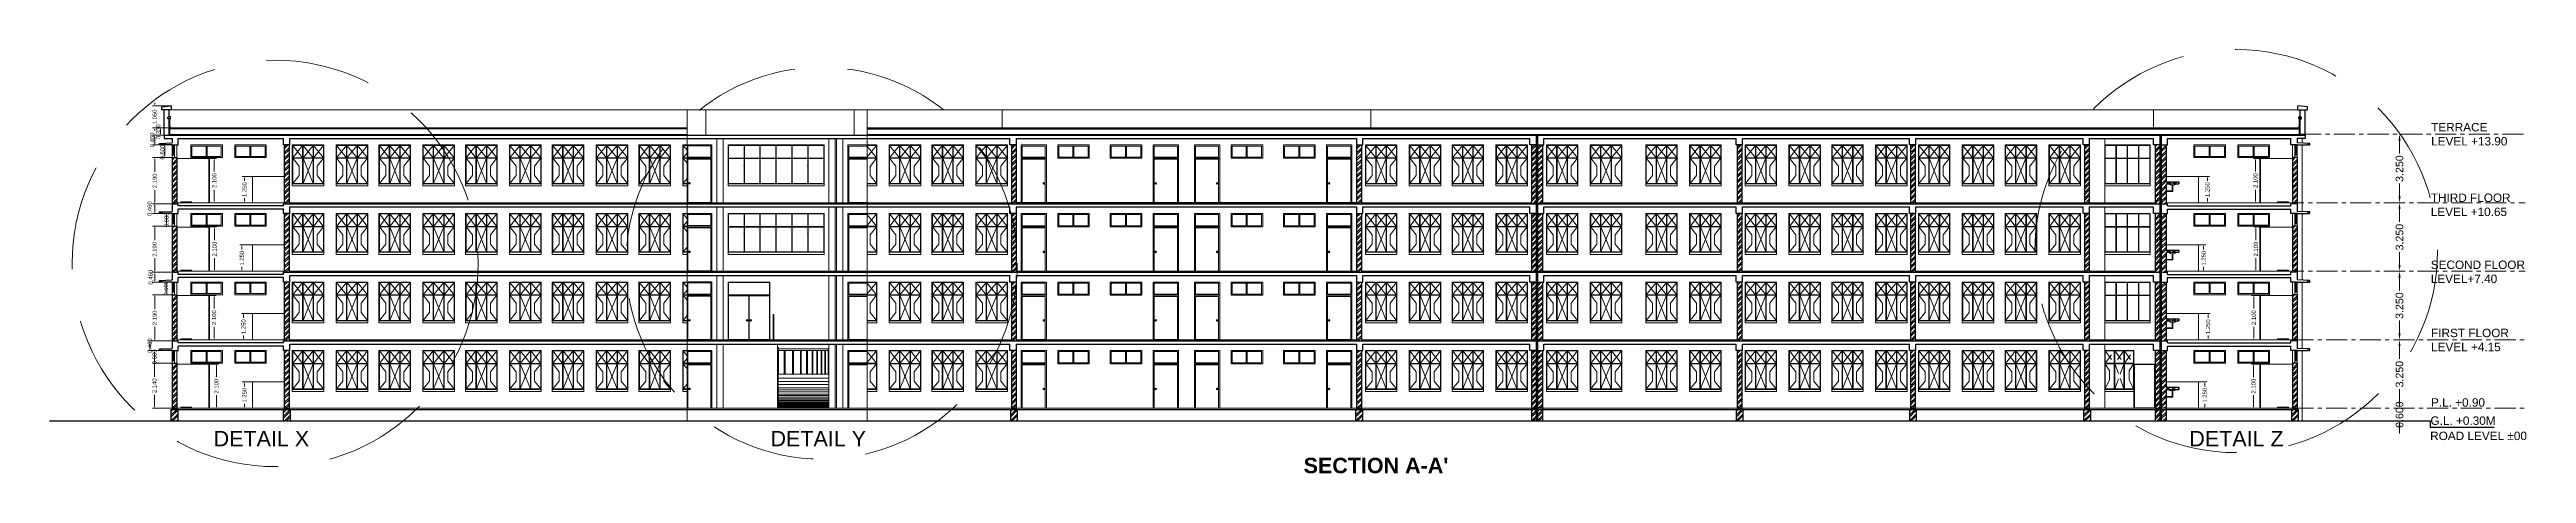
# Model space of a CAD drawing. Header units: millimetres. Extents: x 1898 to 3725, y 783 to 1532.
# Drawn here: x 2386 to 2503.6, y 917.1 to 937.2 of the extents above; entities that cross this region are included whole.
import ezdxf

# ---------------------------------------------------------------- set-up
doc = ezdxf.new("R2010")
doc.units = ezdxf.units.MM
doc.linetypes.add('CENTER', pattern=[2, 1.25, -0.25, 0.25, -0.25])
doc.linetypes.add('DASHED', pattern=[0.75, 0.5, -0.25])
doc.layers.get('Defpoints').update_dxf_attribs({"lineweight": 15})
for name, color, linetype, lineweight in [('CLL LEV.', 15, 'Continuous', 18), ('CUBICAL TOILET', 5, 'Continuous', 15), ('DIM', 6, 'Continuous', 18), ('Door', 54, 'Continuous', 18), ('Dotted', 23, 'DASHED', 15), ('dpc', 24, 'Continuous', 30), ('ELEV.1', 7, 'Continuous', 20), ('ELEV.2', 250, 'Continuous', 20), ('ELEV.3', 252, 'Continuous', 20), ('Fixture', 44, 'Continuous', 13), ('flooring', 1, 'Continuous', 18), ('FUR', 32, 'Continuous', 15), ('GRID', 134, 'CENTER', 18), ('Hatch', 43, 'Continuous', 13), ('Railing', 23, 'Continuous', 13), ('rcc', 5, 'Continuous', 30), ('TEXT', 7, 'Continuous', 15), ('Ventilator', 4, 'DASHED', 18), ('Wall', 7, 'Continuous', 30), ('Window', 150, 'Continuous', 15), ('Window-Wall', 7, 'Continuous', 18)]:
    doc.layers.add(name, color=color, linetype=linetype, lineweight=lineweight)
doc.styles.get("Standard").update_dxf_attribs({"font": 'arial.ttf', "height": 0.2})
doc.styles.add('Tabrej', font='arial.ttf')
doc.dimstyles.new('DIMEN', dxfattribs={"dimtxt": 0.3, "dimasz": 0.25, "dimexe": 0.18, "dimexo": 0.0625, "dimgap": 0.09, "dimtad": 0, "dimdec": 3, "dimzin": 0, "dimdsep": 46, "dimtxsty": 'Tabrej', "dimcen": 0, "dimclrd": 256, "dimclre": 256, "dimclrt": 7, "dimadec": 0, "dimazin": 0, "dimtfac": 1, "dimtdec": 3, "dimtofl": 0, "dimtmove": 0, "dimatfit": 1, "dimfxl": 0, "dimtolj": 1, "dimtzin": 0, "dimlwd": -1, "dimlwe": -1, "dimarcsym": 0})
doc.dimstyles.get("Standard").update_dxf_attribs({"dimtxt": 0.2, "dimasz": 0.07, "dimexe": 0.1, "dimexo": 0.02, "dimgap": 0.09, "dimtad": 0, "dimdec": 3, "dimzin": 0, "dimdsep": 46, "dimtxsty": 'Standard', "dimcen": 0.09, "dimclrd": 3, "dimclre": 3, "dimclrt": 7, "dimadec": 0, "dimazin": 0, "dimtfac": 1, "dimtdec": 3, "dimtofl": 0, "dimtmove": 0, "dimatfit": 3, "dimfxl": 0, "dimtolj": 1, "dimtzin": 0, "dimlwd": -1, "dimlwe": -1, "dimarcsym": 0})
pattern_1 = [(45, (2391.8624, 920.14933), (-0.134704, 0.134704), []), (45, (2391.9522, 920.14933), (-0.134704, 0.134704), [])]
pattern_2 = [(45, (2397.1923, 920.14933), (-0.1347038, 0.1347038), []), (45, (2397.2821, 920.14933), (-0.1347038, 0.1347038), [])]
pattern_3 = [(45, (2391.8124, 919.54933), (-0.134704, 0.134704), []), (45, (2391.9022, 919.54933), (-0.134704, 0.134704), [])]
pattern_4 = [(45, (2431.6648, 919.54933), (-0.1347038, 0.1347038), []), (45, (2431.7546, 919.54933), (-0.1347038, 0.1347038), [])]
pattern_5 = [(45, (2448.0548, 919.54933), (-0.1347038, 0.1347038), []), (45, (2448.1446, 919.54933), (-0.1347038, 0.1347038), [])]
pattern_6 = [(45, (2456.4048, 919.54933), (-0.1347038, 0.1347038), []), (45, (2456.4946, 919.54933), (-0.1347038, 0.1347038), [])]
pattern_7 = [(45, (2466.1173, 919.54933), (-0.1347038, 0.1347038), []), (45, (2466.2071, 919.54933), (-0.1347038, 0.1347038), [])]
pattern_8 = [(45, (2474.3473, 919.54933), (-0.1347038, 0.1347038), []), (45, (2474.4371, 919.54933), (-0.1347038, 0.1347038), [])]
pattern_9 = [(45, (2482.6623, 926.59933), (-0.134704, 0.134704), []), (45, (2482.7521, 926.59933), (-0.134704, 0.134704), [])]
pattern_10 = [(45, (2482.6123, 919.54933), (-0.134704, 0.134704), []), (45, (2482.7021, 919.54933), (-0.134704, 0.134704), [])]
pattern_11 = [(45, (2492.4848, 919.54933), (-0.1347038, 0.1347038), []), (45, (2492.5746, 919.54933), (-0.1347038, 0.1347038), [])]

# ---------------------------------------------------------------- blocks, each defined once
blk = doc.blocks.new('WIN')
at = {"layer": 'CLL LEV.'}
for p, q in [((0, 0), (0, -0.1)), ((1.5, 0), (1.5, -0.1)), ((0, -0.1), (1.5, -0.1))]:
    blk.add_line(p, q, dxfattribs=at)
at = {"layer": 'Dotted', "ltscale": 130}
for p, q in [((0.02, 1.82), (0.49, 1.23)), ((0.02, 1.23), (0.49, 1.82)), ((0.32, 0.83), (0.02, 1.21)), ((0.51, 1.82), (0.99, 1.23)), ((0.51, 1.23), (0.99, 1.82)), ((0.51, 1.21), (0.99, 0.02)), ((0.51, 0.02), (0.99, 1.21)), ((1.01, 1.82), (1.48, 1.23)), ((1.01, 1.23), (1.48, 1.82)), ((1.18, 0.83), (1.48, 1.21)), ((0.32, 0.39), (0.02, 0.02)), ((0.32, 0.83), (0.32, 0.39)), ((1.18, 0.83), (1.18, 0.39)), ((1.18, 0.39), (1.48, 0.02))]:
    blk.add_line(p, q, dxfattribs=at)
at = {"layer": 'Window'}
for p, q in [((0, 1.84), (0, 0)), ((0, 1.84), (1.5, 1.84)), ((0.02, 1.82), (0.02, 1.23)), ((0.02, 1.82), (1.48, 1.82)), ((0.02, 1.23), (0.49, 1.23)), ((0.02, 1.21), (0.49, 1.21)), ((0.02, 1.21), (0.02, 0.02)), ((0.49, 1.82), (0.49, 1.23)), ((0.49, 1.21), (0.49, 0.02)), ((0.51, 1.82), (0.51, 1.23)), ((0.51, 1.23), (0.99, 1.23)), ((0.51, 1.21), (0.99, 1.21)), ((0.51, 1.21), (0.51, 0.02)), ((0.99, 1.82), (0.99, 1.23)), ((0.99, 1.21), (0.99, 0.02)), ((1.01, 1.82), (1.01, 1.23)), ((1.01, 1.23), (1.48, 1.23)), ((1.01, 1.21), (1.48, 1.21)), ((1.01, 1.21), (1.01, 0.02)), ((1.48, 1.82), (1.48, 1.23)), ((1.48, 1.21), (1.48, 0.02)), ((1.5, 1.84), (1.5, 0)), ((0, 0), (1.5, 0)), ((0.02, 0.02), (0.49, 0.02)), ((0.51, 0.02), (0.99, 0.02)), ((1.01, 0.02), (1.48, 0.02))]:
    blk.add_line(p, q, dxfattribs=at)
blk = doc.blocks.new('DOOOR CLASSSSS')
at = {"layer": 'Door', "linetype": 'Continuous', "ltscale": 0.05}
blk.add_line((4913.25, -808.06), (4914.43, -808.06), dxfattribs=at)
for points in [[(4914.43, -805.33), (4913.25, -805.33), (4913.25, -805.96), (4914.43, -805.96)], [(4914.43, -805.96), (4913.25, -805.96), (4913.25, -808.06)], [(4914.4, -808.06), (4914.4, -806.01), (4913.3, -806.01), (4913.3, -808.06)]]:
    blk.add_lwpolyline(points, dxfattribs=at)
blk.add_lwpolyline([(4913.3, -805.91), (4914.4, -805.91), (4914.4, -805.38), (4913.3, -805.38)], close=True, dxfattribs=at)
at = {"layer": 'Door'}
for radius in [0.0385, 0.0308]:
    blk.add_circle((4914.32, -807.15), radius, dxfattribs=at)
blk = doc.blocks.new('d2')
at = {"layer": 'Door', "linetype": 'Continuous', "ltscale": 0.05}
blk.add_line((-1.15, 0), (-0.23, 0), dxfattribs=at)
for points in [[(-0.23, 2.73), (-1.15, 2.73), (-1.15, 2.1), (-0.23, 2.1)], [(-0.23, 2.68), (-1.1, 2.68), (-1.1, 2.15), (-0.23, 2.15)], [(-0.23, 2.1), (-1.15, 2.1), (-1.15, 0)], [(-0.23, 2.05), (-1.1, 2.05), (-1.1, 0)]]:
    blk.add_lwpolyline(points, dxfattribs=at)
blk = doc.blocks.new('class elev')
at = {"layer": 'Door'}
for p, q in [((0, 2.73), (1.2, 2.73)), ((0.05, 2.68), (1.15, 2.68)), ((7.47, 2.73), (6.27, 2.73)), ((7.42, 2.68), (6.32, 2.68))]:
    blk.add_line(p, q, dxfattribs=at)
at = {"layer": 'Door', "linetype": 'Continuous', "ltscale": 0.05}
for p, q in [((0, 0), (1.2, 0)), ((7.47, 0), (6.27, 0))]:
    blk.add_line(p, q, dxfattribs=at)
for points in [[(0, 2.73), (0, 2.1), (1.2, 2.1), (1.2, 2.73)], [(0.05, 2.68), (0.05, 2.15), (1.15, 2.15), (1.15, 2.68)], [(7.47, 2.73), (7.47, 2.1), (6.27, 2.1), (6.27, 2.73)], [(7.42, 2.68), (7.42, 2.15), (6.32, 2.15), (6.32, 2.68)], [(1.2, 0), (1.2, 2.1), (0, 2.1), (0, 0)], [(1.15, 0), (1.15, 2.05), (0.05, 2.05), (0.05, 0)], [(6.27, 0), (6.27, 2.1), (7.47, 2.1), (7.47, 0)], [(6.32, 0), (6.32, 2.05), (7.42, 2.05), (7.42, 0)]]:
    blk.add_lwpolyline(points, dxfattribs=at)
at = {"layer": 'Door'}
for centre, radius in [((1.08, 0.91), 0.0385), ((1.08, 0.91), 0.0308), ((6.39, 0.91), 0.0385), ((6.39, 0.91), 0.0308)]:
    blk.add_circle(centre, radius, dxfattribs=at)
at = {"layer": 'Ventilator', "color": 6, "linetype": 'Continuous', "ltscale": 0.05}
for p, q in [((1.74, 2.73), (3.24, 2.73)), ((1.79, 2.68), (3.19, 2.68)), ((2.46, 2.68), (2.46, 2.15)), ((2.51, 2.68), (2.51, 2.15)), ((4.23, 2.73), (5.73, 2.73)), ((4.28, 2.68), (5.68, 2.68)), ((4.95, 2.68), (4.95, 2.15)), ((5, 2.68), (5, 2.15))]:
    blk.add_line(p, q, dxfattribs=at)
for points in [[(1.74, 2.73), (1.74, 2.1), (3.24, 2.1), (3.24, 2.73)], [(1.79, 2.68), (1.79, 2.15), (2.46, 2.15)], [(2.51, 2.15), (3.19, 2.15), (3.19, 2.68)], [(4.23, 2.73), (4.23, 2.1), (5.73, 2.1), (5.73, 2.73)], [(4.28, 2.68), (4.28, 2.15), (4.95, 2.15)], [(5, 2.15), (5.68, 2.15), (5.68, 2.68)]]:
    blk.add_lwpolyline(points, dxfattribs=at)
blk = doc.blocks.new('GLAZING 4')
at = {"layer": 'Window'}
for p, q in [((0.02, 1.22), (4.54, 1.22)), ((0.02, 1.2), (4.54, 1.2)), ((0.76, 1.82), (0.76, 1.22)), ((0.76, 1.2), (0.76, 0.02)), ((0.78, 1.82), (0.78, 1.22)), ((0.78, 1.2), (0.78, 0.02)), ((1.51, 1.82), (1.51, 1.22)), ((1.51, 1.2), (1.51, 0.02)), ((1.53, 1.82), (1.53, 1.22)), ((1.53, 1.2), (1.53, 0.02)), ((2.27, 1.82), (2.27, 1.22)), ((2.27, 1.2), (2.27, 0.02)), ((2.29, 1.82), (2.29, 1.22)), ((2.29, 1.2), (2.29, 0.02)), ((3.03, 1.82), (3.03, 1.22)), ((3.03, 1.2), (3.03, 0.02)), ((3.05, 1.82), (3.05, 1.22)), ((3.05, 1.2), (3.05, 0.02)), ((3.78, 1.82), (3.78, 1.22)), ((3.78, 1.2), (3.78, 0.02)), ((3.8, 1.82), (3.8, 1.22)), ((3.8, 1.2), (3.8, 0.02))]:
    blk.add_line(p, q, dxfattribs=at)
for points in [[(0, 1.84), (4.56, 1.84), (4.56, 0), (0, 0)], [(0.02, 1.82), (4.54, 1.82), (4.54, 0.02), (0.02, 0.02)]]:
    blk.add_lwpolyline(points, close=True, dxfattribs=at)
for p in [(0.76, 0.88), (1.51, 0.88), (2.27, 0.88), (3.03, 0.88), (3.78, 0.88)]:
    blk.add_point(p, dxfattribs=at)
blk = doc.blocks.new('*D197')
at = {"layer": 'Defpoints', "color": 0, "lineweight": 15, "transparency": 16777216}
for p in [(2391.03, 922.29), (2391.86, 922.29), (2391.86, 920.15)]:
    blk.add_point(p, dxfattribs=at)
at = {"layer": 'DIM', "color": 3, "transparency": 16777216}
for p, q in [((2391.84, 922.29), (2390.93, 922.29)), ((2391.03, 922.22), (2391.03, 921.65)), ((2391.84, 920.15), (2390.93, 920.15)), ((2391.03, 920.22), (2391.03, 920.79))]:
    blk.add_line(p, q, dxfattribs=at)
at = {"layer": 'DIM', "color": 3, "lineweight": 15, "transparency": 16777216}
for points in [[(2391.02, 922.22), (2391.05, 922.22), (2391.03, 922.29)], [(2391.02, 920.22), (2391.05, 920.22), (2391.03, 920.15)]]:
    blk.add_solid(points, dxfattribs=at)
at = {"layer": 'DIM', "color": 7, "transparency": 16777216, "insert": (2391.03, 921.22), "char_height": 0.2, "attachment_point": 5, "rotation": 90}
blk.add_mtext('\\A1;2.140', dxfattribs=at)
blk = doc.blocks.new('*D198')
at = {"layer": 'Defpoints', "color": 0, "lineweight": 15, "transparency": 16777216}
for p in [(2391.03, 922.89), (2391.86, 922.89), (2391.86, 922.29)]:
    blk.add_point(p, dxfattribs=at)
at = {"layer": 'DIM', "color": 3, "transparency": 16777216}
for p, q in [((2391.84, 922.89), (2390.93, 922.89)), ((2391.84, 922.29), (2390.93, 922.29)), ((2391.03, 922.36), (2391.03, 922.82))]:
    blk.add_line(p, q, dxfattribs=at)
at = {"layer": 'DIM', "color": 3, "lineweight": 15, "transparency": 16777216}
for points in [[(2391.02, 922.82), (2391.05, 922.82), (2391.03, 922.89)], [(2391.02, 922.36), (2391.05, 922.36), (2391.03, 922.29)]]:
    blk.add_solid(points, dxfattribs=at)
at = {"layer": 'DIM', "color": 7, "transparency": 16777216, "insert": (2391.03, 922.59), "char_height": 0.2, "attachment_point": 5, "rotation": 90}
blk.add_mtext('\\A1;0.600', dxfattribs=at)
blk = doc.blocks.new('*D199')
at = {"layer": 'Defpoints', "color": 0, "lineweight": 15, "transparency": 16777216}
for p in [(2390.81, 923.35), (2391.86, 923.35), (2391.86, 922.89)]:
    blk.add_point(p, dxfattribs=at)
at = {"layer": 'DIM', "color": 3, "transparency": 16777216}
for p, q in [((2391.84, 923.35), (2390.71, 923.35)), ((2390.81, 922.96), (2390.81, 923.28)), ((2391.84, 922.89), (2390.71, 922.89))]:
    blk.add_line(p, q, dxfattribs=at)
at = {"layer": 'DIM', "color": 3, "lineweight": 15, "transparency": 16777216}
for points in [[(2390.79, 923.28), (2390.82, 923.28), (2390.81, 923.35)], [(2390.79, 922.96), (2390.82, 922.96), (2390.81, 922.89)]]:
    blk.add_solid(points, dxfattribs=at)
at = {"layer": 'DIM', "color": 7, "transparency": 16777216, "insert": (2390.81, 923.12), "char_height": 0.2, "attachment_point": 5, "rotation": 90}
blk.add_mtext('\\A1;0.460', dxfattribs=at)
blk = doc.blocks.new('*D200')
at = {"layer": 'Defpoints', "color": 0, "lineweight": 15, "transparency": 16777216}
for p in [(2391.04, 925.54), (2391.86, 925.54), (2391.86, 923.35)]:
    blk.add_point(p, dxfattribs=at)
at = {"layer": 'DIM', "color": 3, "transparency": 16777216}
for p, q in [((2391.84, 925.54), (2390.94, 925.54)), ((2391.04, 925.47), (2391.04, 924.87)), ((2391.84, 923.35), (2390.94, 923.35)), ((2391.04, 923.42), (2391.04, 924.02))]:
    blk.add_line(p, q, dxfattribs=at)
at = {"layer": 'DIM', "color": 3, "lineweight": 15, "transparency": 16777216}
for points in [[(2391.02, 925.47), (2391.05, 925.47), (2391.04, 925.54)], [(2391.02, 923.42), (2391.05, 923.42), (2391.04, 923.35)]]:
    blk.add_solid(points, dxfattribs=at)
at = {"layer": 'DIM', "color": 7, "transparency": 16777216, "insert": (2391.04, 924.44), "char_height": 0.2, "attachment_point": 5, "rotation": 90}
blk.add_mtext('\\A1;2.190', dxfattribs=at)
blk = doc.blocks.new('*D201')
at = {"layer": 'Defpoints', "color": 0, "lineweight": 15, "transparency": 16777216}
for p in [(2391.58, 926.14), (2391.86, 926.14), (2391.86, 925.54)]:
    blk.add_point(p, dxfattribs=at)
at = {"layer": 'DIM', "color": 3, "transparency": 16777216}
for p, q in [((2391.84, 926.14), (2391.48, 926.14)), ((2391.84, 925.54), (2391.48, 925.54)), ((2391.58, 925.61), (2391.58, 926.07))]:
    blk.add_line(p, q, dxfattribs=at)
at = {"layer": 'DIM', "color": 3, "lineweight": 15, "transparency": 16777216}
for points in [[(2391.57, 926.07), (2391.59, 926.07), (2391.58, 926.14)], [(2391.57, 925.61), (2391.59, 925.61), (2391.58, 925.54)]]:
    blk.add_solid(points, dxfattribs=at)
at = {"layer": 'DIM', "color": 7, "transparency": 16777216, "insert": (2391.58, 925.84), "char_height": 0.2, "attachment_point": 5, "rotation": 90}
blk.add_mtext('\\A1;0.600', dxfattribs=at)
blk = doc.blocks.new('*D202')
at = {"layer": 'Defpoints', "color": 0, "lineweight": 15, "transparency": 16777216}
for p in [(2391.04, 926.6), (2391.86, 926.6), (2391.86, 926.14)]:
    blk.add_point(p, dxfattribs=at)
at = {"layer": 'DIM', "color": 3, "transparency": 16777216}
for p, q in [((2391.84, 926.6), (2390.94, 926.6)), ((2391.84, 926.14), (2390.94, 926.14)), ((2391.04, 926.21), (2391.04, 926.53))]:
    blk.add_line(p, q, dxfattribs=at)
at = {"layer": 'DIM', "color": 3, "lineweight": 15, "transparency": 16777216}
for points in [[(2391.02, 926.53), (2391.05, 926.53), (2391.04, 926.6)], [(2391.02, 926.21), (2391.05, 926.21), (2391.04, 926.14)]]:
    blk.add_solid(points, dxfattribs=at)
at = {"layer": 'DIM', "color": 7, "transparency": 16777216, "insert": (2390.84, 926.37), "char_height": 0.2, "attachment_point": 5, "rotation": 90}
blk.add_mtext('\\A1;0.460', dxfattribs=at)
blk = doc.blocks.new('*D203')
at = {"layer": 'Defpoints', "color": 0, "lineweight": 15, "transparency": 16777216}
for p in [(2391.04, 928.79), (2391.86, 928.79), (2391.86, 926.6)]:
    blk.add_point(p, dxfattribs=at)
at = {"layer": 'DIM', "color": 3, "transparency": 16777216}
for p, q in [((2391.84, 928.79), (2390.94, 928.79)), ((2391.04, 928.72), (2391.04, 928.12)), ((2391.04, 926.67), (2391.04, 927.27)), ((2391.84, 926.6), (2390.94, 926.6))]:
    blk.add_line(p, q, dxfattribs=at)
at = {"layer": 'DIM', "color": 3, "lineweight": 15, "transparency": 16777216}
for points in [[(2391.02, 928.72), (2391.05, 928.72), (2391.04, 928.79)], [(2391.02, 926.67), (2391.05, 926.67), (2391.04, 926.6)]]:
    blk.add_solid(points, dxfattribs=at)
at = {"layer": 'DIM', "color": 7, "transparency": 16777216, "insert": (2391.04, 927.69), "char_height": 0.2, "attachment_point": 5, "rotation": 90}
blk.add_mtext('\\A1;2.190', dxfattribs=at)
blk = doc.blocks.new('*D204')
at = {"layer": 'Defpoints', "color": 0, "lineweight": 15, "transparency": 16777216}
for p in [(2391.6, 929.39), (2391.86, 929.39), (2391.86, 928.79)]:
    blk.add_point(p, dxfattribs=at)
at = {"layer": 'DIM', "color": 3, "transparency": 16777216}
for p, q in [((2391.84, 929.39), (2391.5, 929.39)), ((2391.6, 928.86), (2391.6, 929.32)), ((2391.84, 928.79), (2391.5, 928.79))]:
    blk.add_line(p, q, dxfattribs=at)
at = {"layer": 'DIM', "color": 3, "lineweight": 15, "transparency": 16777216}
for points in [[(2391.59, 929.32), (2391.62, 929.32), (2391.6, 929.39)], [(2391.59, 928.86), (2391.62, 928.86), (2391.6, 928.79)]]:
    blk.add_solid(points, dxfattribs=at)
at = {"layer": 'DIM', "color": 7, "transparency": 16777216, "insert": (2391.6, 929.09), "char_height": 0.2, "attachment_point": 5, "rotation": 90}
blk.add_mtext('\\A1;0.600', dxfattribs=at)
blk = doc.blocks.new('*D205')
at = {"layer": 'Defpoints', "color": 0, "lineweight": 15, "transparency": 16777216}
for p in [(2391.04, 929.85), (2391.86, 929.85), (2391.86, 929.39)]:
    blk.add_point(p, dxfattribs=at)
at = {"layer": 'DIM', "color": 3, "transparency": 16777216}
for p, q in [((2391.84, 929.85), (2390.94, 929.85)), ((2391.84, 929.39), (2390.94, 929.39)), ((2391.04, 929.46), (2391.04, 929.78))]:
    blk.add_line(p, q, dxfattribs=at)
at = {"layer": 'DIM', "color": 3, "lineweight": 15, "transparency": 16777216}
for points in [[(2391.02, 929.78), (2391.05, 929.78), (2391.04, 929.85)], [(2391.02, 929.46), (2391.05, 929.46), (2391.04, 929.39)]]:
    blk.add_solid(points, dxfattribs=at)
at = {"layer": 'DIM', "color": 7, "transparency": 16777216, "insert": (2390.8, 929.62), "char_height": 0.2, "attachment_point": 5, "rotation": 90}
blk.add_mtext('\\A1;0.460', dxfattribs=at)
blk = doc.blocks.new('*D206')
at = {"layer": 'Defpoints', "color": 0, "lineweight": 15, "transparency": 16777216}
for p in [(2391.04, 932.04), (2391.86, 932.04), (2391.86, 929.85)]:
    blk.add_point(p, dxfattribs=at)
at = {"layer": 'DIM', "color": 3, "transparency": 16777216}
for p, q in [((2391.84, 932.04), (2390.94, 932.04)), ((2391.04, 931.97), (2391.04, 931.37)), ((2391.04, 929.92), (2391.04, 930.52)), ((2391.84, 929.85), (2390.94, 929.85))]:
    blk.add_line(p, q, dxfattribs=at)
at = {"layer": 'DIM', "color": 3, "lineweight": 15, "transparency": 16777216}
for points in [[(2391.02, 931.97), (2391.05, 931.97), (2391.04, 932.04)], [(2391.02, 929.92), (2391.05, 929.92), (2391.04, 929.85)]]:
    blk.add_solid(points, dxfattribs=at)
at = {"layer": 'DIM', "color": 7, "transparency": 16777216, "insert": (2391.04, 930.94), "char_height": 0.2, "attachment_point": 5, "rotation": 90}
blk.add_mtext('\\A1;2.190', dxfattribs=at)
blk = doc.blocks.new('*D207')
at = {"layer": 'Defpoints', "color": 0, "lineweight": 15, "transparency": 16777216}
for p in [(2391.52, 932.64), (2391.87, 932.64), (2391.86, 932.04)]:
    blk.add_point(p, dxfattribs=at)
at = {"layer": 'DIM', "color": 3, "transparency": 16777216}
for p, q in [((2391.85, 932.64), (2391.42, 932.64)), ((2391.52, 932.11), (2391.52, 932.57)), ((2391.84, 932.04), (2391.42, 932.04))]:
    blk.add_line(p, q, dxfattribs=at)
at = {"layer": 'DIM', "color": 3, "lineweight": 15, "transparency": 16777216}
for points in [[(2391.51, 932.57), (2391.53, 932.57), (2391.52, 932.64)], [(2391.51, 932.11), (2391.53, 932.11), (2391.52, 932.04)]]:
    blk.add_solid(points, dxfattribs=at)
at = {"layer": 'DIM', "color": 7, "transparency": 16777216, "insert": (2391.4, 932.3), "char_height": 0.2, "attachment_point": 5, "rotation": 90}
blk.add_mtext('\\A1;0.600', dxfattribs=at)
blk = doc.blocks.new('*D208')
at = {"layer": 'Defpoints', "color": 0, "lineweight": 15, "transparency": 16777216}
for p in [(2391.04, 933.1), (2391.49, 933.1), (2391.87, 932.64)]:
    blk.add_point(p, dxfattribs=at)
at = {"layer": 'DIM', "color": 3, "transparency": 16777216}
for p, q in [((2391.47, 933.1), (2390.94, 933.1)), ((2391.85, 932.64), (2390.94, 932.64)), ((2391.04, 932.71), (2391.04, 933.03))]:
    blk.add_line(p, q, dxfattribs=at)
at = {"layer": 'DIM', "color": 3, "lineweight": 15, "transparency": 16777216}
for points in [[(2391.02, 933.03), (2391.05, 933.03), (2391.04, 933.1)], [(2391.02, 932.71), (2391.05, 932.71), (2391.04, 932.64)]]:
    blk.add_solid(points, dxfattribs=at)
at = {"layer": 'DIM', "color": 7, "transparency": 16777216, "insert": (2390.92, 932.88), "char_height": 0.2, "attachment_point": 5, "rotation": 90}
blk.add_mtext('\\A1;0.460', dxfattribs=at)
blk = doc.blocks.new('*D209')
at = {"layer": 'Defpoints', "color": 0, "lineweight": 15, "transparency": 16777216}
for p in [(2391.32, 933.45), (2391.49, 933.1), (2391.81, 933.45)]:
    blk.add_point(p, dxfattribs=at)
at = {"layer": 'DIM', "color": 3, "transparency": 16777216}
for p, q in [((2391.79, 933.45), (2391.22, 933.45)), ((2391.47, 933.1), (2391.22, 933.1)), ((2391.32, 933.17), (2391.32, 933.38))]:
    blk.add_line(p, q, dxfattribs=at)
at = {"layer": 'DIM', "color": 3, "lineweight": 15, "transparency": 16777216}
for points in [[(2391.31, 933.38), (2391.33, 933.38), (2391.32, 933.45)], [(2391.31, 933.17), (2391.33, 933.17), (2391.32, 933.1)]]:
    blk.add_solid(points, dxfattribs=at)
at = {"layer": 'DIM', "color": 7, "transparency": 16777216, "insert": (2391.21, 933.27), "char_height": 0.2, "attachment_point": 5, "rotation": 90}
blk.add_mtext('\\A1;0.350', dxfattribs=at)
blk = doc.blocks.new('*D210')
at = {"layer": 'Defpoints', "color": 0, "lineweight": 15, "transparency": 16777216}
for p in [(2391.04, 934.5), (2391.84, 934.5), (2391.81, 933.45)]:
    blk.add_point(p, dxfattribs=at)
at = {"layer": 'DIM', "color": 3, "transparency": 16777216}
for p, q in [((2391.82, 934.5), (2390.94, 934.5)), ((2391.04, 934.57), (2391.04, 934.64)), ((2391.79, 933.45), (2390.94, 933.45)), ((2391.04, 933.38), (2391.04, 933.31))]:
    blk.add_line(p, q, dxfattribs=at)
at = {"layer": 'DIM', "color": 3, "lineweight": 15, "transparency": 16777216}
for points in [[(2391.02, 934.57), (2391.05, 934.57), (2391.04, 934.5)], [(2391.02, 933.38), (2391.05, 933.38), (2391.04, 933.45)]]:
    blk.add_solid(points, dxfattribs=at)
at = {"layer": 'DIM', "color": 7, "transparency": 16777216, "insert": (2391.04, 933.97), "char_height": 0.2, "attachment_point": 5, "rotation": 90}
blk.add_mtext('\\A1;1.050', dxfattribs=at)
blk = doc.blocks.new('*D211')
at = {"layer": 'Defpoints', "color": 0, "lineweight": 15, "transparency": 16777216}
for p in [(2395.3, 921.4), (2395.68, 921.4), (2395.68, 920.15)]:
    blk.add_point(p, dxfattribs=at)
at = {"layer": 'DIM', "color": 3, "transparency": 16777216}
for p, q in [((2395.66, 921.4), (2395.2, 921.4)), ((2395.3, 921.33), (2395.3, 921.19)), ((2395.66, 920.15), (2395.2, 920.15)), ((2395.3, 920.22), (2395.3, 920.36))]:
    blk.add_line(p, q, dxfattribs=at)
at = {"layer": 'DIM', "color": 3, "lineweight": 15, "transparency": 16777216}
for points in [[(2395.29, 921.33), (2395.32, 921.33), (2395.3, 921.4)], [(2395.29, 920.22), (2395.32, 920.22), (2395.3, 920.15)]]:
    blk.add_solid(points, dxfattribs=at)
at = {"layer": 'DIM', "color": 7, "transparency": 16777216, "insert": (2395.3, 920.77), "char_height": 0.2, "attachment_point": 5, "rotation": 90}
blk.add_mtext('\\A1;1.250', dxfattribs=at)
blk = doc.blocks.new('*D212')
at = {"layer": 'Defpoints', "color": 0, "lineweight": 15, "transparency": 16777216}
for p in [(2395.26, 924.65), (2395.68, 924.65), (2395.68, 923.4)]:
    blk.add_point(p, dxfattribs=at)
at = {"layer": 'DIM', "color": 3, "transparency": 16777216}
for p, q in [((2395.66, 924.65), (2395.16, 924.65)), ((2395.26, 924.58), (2395.26, 924.44)), ((2395.66, 923.4), (2395.16, 923.4)), ((2395.26, 923.47), (2395.26, 923.61))]:
    blk.add_line(p, q, dxfattribs=at)
at = {"layer": 'DIM', "color": 3, "lineweight": 15, "transparency": 16777216}
for points in [[(2395.25, 924.58), (2395.28, 924.58), (2395.26, 924.65)], [(2395.25, 923.47), (2395.28, 923.47), (2395.26, 923.4)]]:
    blk.add_solid(points, dxfattribs=at)
at = {"layer": 'DIM', "color": 7, "transparency": 16777216, "insert": (2395.26, 924.02), "char_height": 0.2, "attachment_point": 5, "rotation": 90}
blk.add_mtext('\\A1;1.250', dxfattribs=at)
blk = doc.blocks.new('*D213')
at = {"layer": 'Defpoints', "color": 0, "lineweight": 15, "transparency": 16777216}
for p in [(2395.18, 927.9), (2395.68, 927.9), (2395.68, 926.65)]:
    blk.add_point(p, dxfattribs=at)
at = {"layer": 'DIM', "color": 3, "transparency": 16777216}
for p, q in [((2395.66, 927.9), (2395.08, 927.9)), ((2395.18, 927.83), (2395.18, 927.69)), ((2395.18, 926.72), (2395.18, 926.86)), ((2395.66, 926.65), (2395.08, 926.65))]:
    blk.add_line(p, q, dxfattribs=at)
at = {"layer": 'DIM', "color": 3, "lineweight": 15, "transparency": 16777216}
for points in [[(2395.17, 927.83), (2395.19, 927.83), (2395.18, 927.9)], [(2395.17, 926.72), (2395.19, 926.72), (2395.18, 926.65)]]:
    blk.add_solid(points, dxfattribs=at)
at = {"layer": 'DIM', "color": 7, "transparency": 16777216, "insert": (2395.18, 927.27), "char_height": 0.2, "attachment_point": 5, "rotation": 90}
blk.add_mtext('\\A1;1.250', dxfattribs=at)
blk = doc.blocks.new('*D214')
at = {"layer": 'Defpoints', "color": 0, "lineweight": 15, "transparency": 16777216}
for p in [(2395.3, 931.15), (2395.68, 931.15), (2395.68, 929.9)]:
    blk.add_point(p, dxfattribs=at)
at = {"layer": 'DIM', "color": 3, "transparency": 16777216}
for p, q in [((2395.66, 931.15), (2395.2, 931.15)), ((2395.3, 931.08), (2395.3, 930.94)), ((2395.66, 929.9), (2395.2, 929.9)), ((2395.3, 929.97), (2395.3, 930.11))]:
    blk.add_line(p, q, dxfattribs=at)
at = {"layer": 'DIM', "color": 3, "lineweight": 15, "transparency": 16777216}
for points in [[(2395.29, 931.08), (2395.32, 931.08), (2395.3, 931.15)], [(2395.29, 929.97), (2395.32, 929.97), (2395.3, 929.9)]]:
    blk.add_solid(points, dxfattribs=at)
at = {"layer": 'DIM', "color": 7, "transparency": 16777216, "insert": (2395.3, 930.52), "char_height": 0.2, "attachment_point": 5, "rotation": 90}
blk.add_mtext('\\A1;1.250', dxfattribs=at)
blk = doc.blocks.new('*D302')
at = {"layer": 'Defpoints', "color": 0, "lineweight": 15, "transparency": 16777216}
for p in [(2488.08, 931.15), (2488.08, 929.9), (2488.5, 929.9)]:
    blk.add_point(p, dxfattribs=at)
at = {"layer": 'DIM', "color": 3, "transparency": 16777216}
for p, q in [((2488.1, 931.15), (2488.6, 931.15)), ((2488.5, 931.08), (2488.5, 930.94)), ((2488.1, 929.9), (2488.6, 929.9)), ((2488.5, 929.97), (2488.5, 930.11))]:
    blk.add_line(p, q, dxfattribs=at)
at = {"layer": 'DIM', "color": 3, "lineweight": 15, "transparency": 16777216}
for points in [[(2488.49, 931.08), (2488.51, 931.08), (2488.5, 931.15)], [(2488.49, 929.97), (2488.51, 929.97), (2488.5, 929.9)]]:
    blk.add_solid(points, dxfattribs=at)
at = {"layer": 'DIM', "color": 7, "transparency": 16777216, "insert": (2488.5, 930.52), "char_height": 0.2, "attachment_point": 5, "rotation": 90}
blk.add_mtext('\\A1;1.250', dxfattribs=at)
blk = doc.blocks.new('*D303')
at = {"layer": 'Defpoints', "color": 0, "lineweight": 15, "transparency": 16777216}
for p in [(2488.08, 927.9), (2488.32, 927.9), (2488.08, 926.65)]:
    blk.add_point(p, dxfattribs=at)
at = {"layer": 'DIM', "color": 3, "transparency": 16777216}
for p, q in [((2488.1, 927.9), (2488.42, 927.9)), ((2488.32, 927.83), (2488.32, 927.69)), ((2488.32, 926.72), (2488.32, 926.86)), ((2488.1, 926.65), (2488.42, 926.65))]:
    blk.add_line(p, q, dxfattribs=at)
at = {"layer": 'DIM', "color": 3, "lineweight": 15, "transparency": 16777216}
for points in [[(2488.31, 927.83), (2488.34, 927.83), (2488.32, 927.9)], [(2488.31, 926.72), (2488.34, 926.72), (2488.32, 926.65)]]:
    blk.add_solid(points, dxfattribs=at)
at = {"layer": 'DIM', "color": 7, "transparency": 16777216, "insert": (2488.32, 927.27), "char_height": 0.2, "attachment_point": 5, "rotation": 90}
blk.add_mtext('\\A1;1.250', dxfattribs=at)
blk = doc.blocks.new('*D304')
at = {"layer": 'Defpoints', "color": 0, "lineweight": 15, "transparency": 16777216}
for p in [(2488.08, 924.65), (2488.53, 924.65), (2488.08, 923.4)]:
    blk.add_point(p, dxfattribs=at)
at = {"layer": 'DIM', "color": 3, "transparency": 16777216}
for p, q in [((2488.1, 924.65), (2488.63, 924.65)), ((2488.53, 924.58), (2488.53, 924.44)), ((2488.1, 923.4), (2488.63, 923.4)), ((2488.53, 923.47), (2488.53, 923.61))]:
    blk.add_line(p, q, dxfattribs=at)
at = {"layer": 'DIM', "color": 3, "lineweight": 15, "transparency": 16777216}
for points in [[(2488.52, 924.58), (2488.54, 924.58), (2488.53, 924.65)], [(2488.52, 923.47), (2488.54, 923.47), (2488.53, 923.4)]]:
    blk.add_solid(points, dxfattribs=at)
at = {"layer": 'DIM', "color": 7, "transparency": 16777216, "insert": (2488.53, 924.02), "char_height": 0.2, "attachment_point": 5, "rotation": 90}
blk.add_mtext('\\A1;1.250', dxfattribs=at)
blk = doc.blocks.new('*D305')
at = {"layer": 'Defpoints', "color": 0, "lineweight": 15, "transparency": 16777216}
for p in [(2488.08, 921.4), (2488.37, 921.4), (2488.08, 920.15)]:
    blk.add_point(p, dxfattribs=at)
at = {"layer": 'DIM', "color": 3, "transparency": 16777216}
for p, q in [((2488.1, 921.4), (2488.47, 921.4)), ((2488.37, 921.33), (2488.37, 921.19)), ((2488.1, 920.15), (2488.47, 920.15)), ((2488.37, 920.22), (2488.37, 920.36))]:
    blk.add_line(p, q, dxfattribs=at)
at = {"layer": 'DIM', "color": 3, "lineweight": 15, "transparency": 16777216}
for points in [[(2488.35, 921.33), (2488.38, 921.33), (2488.37, 921.4)], [(2488.35, 920.22), (2488.38, 920.22), (2488.37, 920.15)]]:
    blk.add_solid(points, dxfattribs=at)
at = {"layer": 'DIM', "color": 7, "transparency": 16777216, "insert": (2488.37, 920.77), "char_height": 0.2, "attachment_point": 5, "rotation": 90}
blk.add_mtext('\\A1;1.250', dxfattribs=at)
blk = doc.blocks.new('*D306')
at = {"layer": 'Defpoints', "color": 0, "lineweight": 15, "transparency": 16777216}
for p in [(2490.69, 922.25), (2491.02, 922.25), (2491.02, 920.15)]:
    blk.add_point(p, dxfattribs=at)
at = {"layer": 'DIM', "color": 3, "transparency": 16777216}
for p, q in [((2491, 922.25), (2490.59, 922.25)), ((2490.69, 922.18), (2490.69, 921.63)), ((2491, 920.15), (2490.59, 920.15)), ((2490.69, 920.22), (2490.69, 920.77))]:
    blk.add_line(p, q, dxfattribs=at)
at = {"layer": 'DIM', "color": 3, "lineweight": 15, "transparency": 16777216}
for points in [[(2490.68, 922.18), (2490.7, 922.18), (2490.69, 922.25)], [(2490.68, 920.22), (2490.7, 920.22), (2490.69, 920.15)]]:
    blk.add_solid(points, dxfattribs=at)
at = {"layer": 'DIM', "color": 7, "transparency": 16777216, "insert": (2490.69, 921.2), "char_height": 0.2, "attachment_point": 5, "rotation": 90}
blk.add_mtext('\\A1;2.100', dxfattribs=at)
blk = doc.blocks.new('*D307')
at = {"layer": 'Defpoints', "color": 0, "lineweight": 15, "transparency": 16777216}
for p in [(2490.7, 925.5), (2490.99, 925.5), (2490.99, 923.4)]:
    blk.add_point(p, dxfattribs=at)
at = {"layer": 'DIM', "color": 3, "transparency": 16777216}
for p, q in [((2490.97, 925.5), (2490.6, 925.5)), ((2490.7, 925.43), (2490.7, 924.88)), ((2490.97, 923.4), (2490.6, 923.4)), ((2490.7, 923.47), (2490.7, 924.02))]:
    blk.add_line(p, q, dxfattribs=at)
at = {"layer": 'DIM', "color": 3, "lineweight": 15, "transparency": 16777216}
for points in [[(2490.69, 925.43), (2490.71, 925.43), (2490.7, 925.5)], [(2490.69, 923.47), (2490.71, 923.47), (2490.7, 923.4)]]:
    blk.add_solid(points, dxfattribs=at)
at = {"layer": 'DIM', "color": 7, "transparency": 16777216, "insert": (2490.7, 924.45), "char_height": 0.2, "attachment_point": 5, "rotation": 90}
blk.add_mtext('\\A1;2.100', dxfattribs=at)
blk = doc.blocks.new('*D308')
at = {"layer": 'Defpoints', "color": 0, "lineweight": 15, "transparency": 16777216}
for p in [(2490.8, 928.75), (2491.02, 928.75), (2491.02, 926.65)]:
    blk.add_point(p, dxfattribs=at)
at = {"layer": 'DIM', "color": 3, "transparency": 16777216}
for p, q in [((2491, 928.75), (2490.7, 928.75)), ((2490.8, 928.68), (2490.8, 928.13)), ((2490.8, 926.72), (2490.8, 927.27)), ((2491, 926.65), (2490.7, 926.65))]:
    blk.add_line(p, q, dxfattribs=at)
at = {"layer": 'DIM', "color": 3, "lineweight": 15, "transparency": 16777216}
for points in [[(2490.79, 928.68), (2490.81, 928.68), (2490.8, 928.75)], [(2490.79, 926.72), (2490.81, 926.72), (2490.8, 926.65)]]:
    blk.add_solid(points, dxfattribs=at)
at = {"layer": 'DIM', "color": 7, "transparency": 16777216, "insert": (2490.8, 927.7), "char_height": 0.2, "attachment_point": 5, "rotation": 90}
blk.add_mtext('\\A1;2.100', dxfattribs=at)
blk = doc.blocks.new('*D309')
at = {"layer": 'Defpoints', "color": 0, "lineweight": 15, "transparency": 16777216}
for p in [(2490.78, 932), (2491.02, 932), (2491.02, 929.9)]:
    blk.add_point(p, dxfattribs=at)
at = {"layer": 'DIM', "color": 3, "transparency": 16777216}
for p, q in [((2491, 932), (2490.68, 932)), ((2490.78, 931.93), (2490.78, 931.38)), ((2490.78, 929.97), (2490.78, 930.52)), ((2491, 929.9), (2490.68, 929.9))]:
    blk.add_line(p, q, dxfattribs=at)
at = {"layer": 'DIM', "color": 3, "lineweight": 15, "transparency": 16777216}
for points in [[(2490.77, 931.93), (2490.79, 931.93), (2490.78, 932)], [(2490.77, 929.97), (2490.79, 929.97), (2490.78, 929.9)]]:
    blk.add_solid(points, dxfattribs=at)
at = {"layer": 'DIM', "color": 7, "transparency": 16777216, "insert": (2490.78, 930.95), "char_height": 0.2, "attachment_point": 5, "rotation": 90}
blk.add_mtext('\\A1;2.100', dxfattribs=at)
blk = doc.blocks.new('*D310')
at = {"layer": 'Defpoints', "color": 0, "lineweight": 15, "transparency": 16777216}
for p in [(2393.64, 932), (2393.87, 932), (2393.64, 929.9)]:
    blk.add_point(p, dxfattribs=at)
at = {"layer": 'DIM', "color": 3, "transparency": 16777216}
for p, q in [((2393.66, 932), (2393.97, 932)), ((2393.87, 931.93), (2393.87, 931.38)), ((2393.87, 929.97), (2393.87, 930.52)), ((2393.66, 929.9), (2393.97, 929.9))]:
    blk.add_line(p, q, dxfattribs=at)
at = {"layer": 'DIM', "color": 3, "lineweight": 15, "transparency": 16777216}
for points in [[(2393.85, 931.93), (2393.88, 931.93), (2393.87, 932)], [(2393.85, 929.97), (2393.88, 929.97), (2393.87, 929.9)]]:
    blk.add_solid(points, dxfattribs=at)
at = {"layer": 'DIM', "color": 7, "transparency": 16777216, "insert": (2393.87, 930.95), "char_height": 0.2, "attachment_point": 5, "rotation": 90}
blk.add_mtext('\\A1;2.100', dxfattribs=at)
blk = doc.blocks.new('*D311')
at = {"layer": 'Defpoints', "color": 0, "lineweight": 15, "transparency": 16777216}
for p in [(2393.61, 928.75), (2393.88, 928.75), (2393.61, 926.65)]:
    blk.add_point(p, dxfattribs=at)
at = {"layer": 'DIM', "color": 3, "transparency": 16777216}
for p, q in [((2393.63, 928.75), (2393.98, 928.75)), ((2393.88, 928.68), (2393.88, 928.13)), ((2393.88, 926.72), (2393.88, 927.27)), ((2393.63, 926.65), (2393.98, 926.65))]:
    blk.add_line(p, q, dxfattribs=at)
at = {"layer": 'DIM', "color": 3, "lineweight": 15, "transparency": 16777216}
for points in [[(2393.87, 928.68), (2393.89, 928.68), (2393.88, 928.75)], [(2393.87, 926.72), (2393.89, 926.72), (2393.88, 926.65)]]:
    blk.add_solid(points, dxfattribs=at)
at = {"layer": 'DIM', "color": 7, "transparency": 16777216, "insert": (2393.88, 927.7), "char_height": 0.2, "attachment_point": 5, "rotation": 90}
blk.add_mtext('\\A1;2.100', dxfattribs=at)
blk = doc.blocks.new('*D312')
at = {"layer": 'Defpoints', "color": 0, "lineweight": 15, "transparency": 16777216}
for p in [(2393.64, 925.5), (2393.86, 925.5), (2393.64, 923.4)]:
    blk.add_point(p, dxfattribs=at)
at = {"layer": 'DIM', "color": 3, "transparency": 16777216}
for p, q in [((2393.66, 925.5), (2393.96, 925.5)), ((2393.86, 925.43), (2393.86, 924.88)), ((2393.66, 923.4), (2393.96, 923.4)), ((2393.86, 923.47), (2393.86, 924.02))]:
    blk.add_line(p, q, dxfattribs=at)
at = {"layer": 'DIM', "color": 3, "lineweight": 15, "transparency": 16777216}
for points in [[(2393.85, 925.43), (2393.87, 925.43), (2393.86, 925.5)], [(2393.85, 923.47), (2393.87, 923.47), (2393.86, 923.4)]]:
    blk.add_solid(points, dxfattribs=at)
at = {"layer": 'DIM', "color": 7, "transparency": 16777216, "insert": (2393.86, 924.45), "char_height": 0.2, "attachment_point": 5, "rotation": 90}
blk.add_mtext('\\A1;2.100', dxfattribs=at)
blk = doc.blocks.new('*D313')
at = {"layer": 'Defpoints', "color": 0, "lineweight": 15, "transparency": 16777216}
for p in [(2393.61, 922.25), (2393.97, 922.25), (2393.61, 920.15)]:
    blk.add_point(p, dxfattribs=at)
at = {"layer": 'DIM', "color": 3, "transparency": 16777216}
for p, q in [((2393.63, 922.25), (2394.07, 922.25)), ((2393.97, 922.18), (2393.97, 921.63)), ((2393.63, 920.15), (2394.07, 920.15)), ((2393.97, 920.22), (2393.97, 920.77))]:
    blk.add_line(p, q, dxfattribs=at)
at = {"layer": 'DIM', "color": 3, "lineweight": 15, "transparency": 16777216}
for points in [[(2393.96, 922.18), (2393.98, 922.18), (2393.97, 922.25)], [(2393.96, 920.22), (2393.98, 920.22), (2393.97, 920.15)]]:
    blk.add_solid(points, dxfattribs=at)
at = {"layer": 'DIM', "color": 7, "transparency": 16777216, "insert": (2393.97, 921.2), "char_height": 0.2, "attachment_point": 5, "rotation": 90}
blk.add_mtext('\\A1;2.100', dxfattribs=at)
blk = doc.blocks.new('*D450')
at = {"layer": 'Defpoints', "color": 0, "lineweight": 15, "transparency": 16777216}
for p in [(2497.5, 920.15), (2497.62, 920.15), (2497.5, 919.55)]:
    blk.add_point(p, dxfattribs=at)
at = {"layer": 'DIM', "transparency": 16777216}
for p, q in [((2497.58, 920.15), (2497.84, 920.15)), ((2497.62, 920.45), (2497.62, 920.75)), ((2497.58, 919.55), (2497.84, 919.55)), ((2497.62, 919.25), (2497.62, 918.95))]:
    blk.add_line(p, q, dxfattribs=at)
at = {"layer": 'DIM', "lineweight": 15, "transparency": 16777216}
for points in [[(2497.57, 920.45), (2497.67, 920.45), (2497.62, 920.15)], [(2497.57, 919.25), (2497.67, 919.25), (2497.62, 919.55)]]:
    blk.add_solid(points, dxfattribs=at)
at = {"layer": 'DIM', "color": 7, "transparency": 16777216, "insert": (2497.62, 919.85), "char_height": 0.36, "attachment_point": 5, "rotation": 90, "style": 'Tabrej'}
blk.add_mtext('\\A1;0.600', dxfattribs=at)
blk = doc.blocks.new('*D451')
at = {"layer": 'Defpoints', "color": 0, "lineweight": 15, "transparency": 16777216}
for p in [(2497.62, 923.4), (2497.62, 923.4), (2497.5, 920.15)]:
    blk.add_point(p, dxfattribs=at)
at = {"layer": 'DIM', "transparency": 16777216}
for p, q in [((2497.55, 923.4), (2497.41, 923.4)), ((2497.62, 923.1), (2497.62, 922.49)), ((2497.62, 920.45), (2497.62, 921.06)), ((2497.58, 920.15), (2497.84, 920.15))]:
    blk.add_line(p, q, dxfattribs=at)
at = {"layer": 'DIM', "lineweight": 15, "transparency": 16777216}
for points in [[(2497.57, 923.1), (2497.67, 923.1), (2497.62, 923.4)], [(2497.57, 920.45), (2497.67, 920.45), (2497.62, 920.15)]]:
    blk.add_solid(points, dxfattribs=at)
at = {"layer": 'DIM', "color": 7, "transparency": 16777216, "insert": (2497.62, 921.77), "char_height": 0.36, "attachment_point": 5, "rotation": 90, "style": 'Tabrej'}
blk.add_mtext('\\A1;3.250', dxfattribs=at)
blk = doc.blocks.new('*D452')
at = {"layer": 'Defpoints', "color": 0, "lineweight": 15, "transparency": 16777216}
for p in [(2497.59, 926.65), (2497.62, 926.65), (2497.62, 923.4)]:
    blk.add_point(p, dxfattribs=at)
at = {"layer": 'DIM', "transparency": 16777216}
for p, q in [((2497.62, 926.35), (2497.62, 925.74)), ((2497.67, 926.65), (2497.84, 926.65)), ((2497.55, 923.4), (2497.41, 923.4)), ((2497.62, 923.7), (2497.62, 924.31))]:
    blk.add_line(p, q, dxfattribs=at)
at = {"layer": 'DIM', "lineweight": 15, "transparency": 16777216}
for points in [[(2497.57, 926.35), (2497.67, 926.35), (2497.62, 926.65)], [(2497.57, 923.7), (2497.67, 923.7), (2497.62, 923.4)]]:
    blk.add_solid(points, dxfattribs=at)
at = {"layer": 'DIM', "color": 7, "transparency": 16777216, "insert": (2497.62, 925.02), "char_height": 0.36, "attachment_point": 5, "rotation": 90, "style": 'Tabrej'}
blk.add_mtext('\\A1;3.250', dxfattribs=at)
blk = doc.blocks.new('*D453')
at = {"layer": 'Defpoints', "color": 0, "lineweight": 15, "transparency": 16777216}
for p in [(2497.62, 929.9), (2497.62, 929.9), (2497.59, 926.65)]:
    blk.add_point(p, dxfattribs=at)
at = {"layer": 'DIM', "transparency": 16777216}
for p, q in [((2497.55, 929.9), (2497.41, 929.9)), ((2497.62, 929.6), (2497.62, 928.99)), ((2497.62, 926.95), (2497.62, 927.56)), ((2497.67, 926.65), (2497.84, 926.65))]:
    blk.add_line(p, q, dxfattribs=at)
at = {"layer": 'DIM', "lineweight": 15, "transparency": 16777216}
for points in [[(2497.57, 929.6), (2497.67, 929.6), (2497.62, 929.9)], [(2497.57, 926.95), (2497.67, 926.95), (2497.62, 926.65)]]:
    blk.add_solid(points, dxfattribs=at)
at = {"layer": 'DIM', "color": 7, "transparency": 16777216, "insert": (2497.62, 928.27), "char_height": 0.36, "attachment_point": 5, "rotation": 90, "style": 'Tabrej'}
blk.add_mtext('\\A1;3.250', dxfattribs=at)
blk = doc.blocks.new('*D454')
at = {"layer": 'Defpoints', "color": 0, "lineweight": 15, "transparency": 16777216}
for p in [(2497.59, 933.15), (2497.62, 933.15), (2497.62, 929.9)]:
    blk.add_point(p, dxfattribs=at)
at = {"layer": 'DIM', "transparency": 16777216}
for p, q in [((2497.62, 932.85), (2497.62, 932.24)), ((2497.67, 933.15), (2497.84, 933.15)), ((2497.62, 930.2), (2497.62, 930.81)), ((2497.55, 929.9), (2497.41, 929.9))]:
    blk.add_line(p, q, dxfattribs=at)
at = {"layer": 'DIM', "lineweight": 15, "transparency": 16777216}
for points in [[(2497.57, 932.85), (2497.67, 932.85), (2497.62, 933.15)], [(2497.57, 930.2), (2497.67, 930.2), (2497.62, 929.9)]]:
    blk.add_solid(points, dxfattribs=at)
at = {"layer": 'DIM', "color": 7, "transparency": 16777216, "insert": (2497.62, 931.52), "char_height": 0.36, "attachment_point": 5, "rotation": 90, "style": 'Tabrej'}
blk.add_mtext('\\A1;3.250', dxfattribs=at)

msp = doc.modelspace()

# ---------------------------------------------------------------- hatches: boundary and pattern name
at = {"layer": 'dpc'}
for points in [[(2416.3207, 933.1393), (2391.7624, 933.1393), (2391.7624, 933.8993), (2391.6724, 933.8993), (2391.6724, 933.9368), (2391.6574, 933.9368), (2391.6574, 933.8843), (2391.7224, 933.8843), (2391.7224, 933.0993), (2416.3207, 933.0993)], [(2492.8648, 933.8993), (2492.9548, 933.8993), (2492.9548, 933.9368), (2492.9698, 933.9368), (2492.9698, 933.8843), (2492.9048, 933.8843), (2492.9048, 933.0993), (2424.868, 933.0993), (2424.868, 933.1393), (2492.8648, 933.1393)], [(2391.7624, 933.4993), (2391.7624, 933.4493), (2391.8124, 933.4493, 0.41421356)], [(2492.8648, 933.4993), (2492.8648, 933.4493), (2492.8148, 933.4493, -0.41421356)]]:
    msp.add_hatch(color=256, dxfattribs=at).paths.add_polyline_path(points)
at = {"layer": 'Hatch'}
h = msp.add_hatch(dxfattribs=at)
h.set_pattern_fill('ANSI32', color=256, scale=0.02, style=0)
h.set_pattern_definition(pattern_2)
h.paths.add_polyline_path([(2397.4223, 932.6393), (2397.1923, 932.6393), (2397.1923, 929.8493), (2397.4223, 929.8493)])
h = msp.add_hatch(dxfattribs=at)
h.set_pattern_fill('ANSI32', color=256, scale=0.02, style=0)
h.set_pattern_definition(pattern_4)
h.paths.add_polyline_path([(2431.9448, 932.6393), (2431.7148, 932.6393), (2431.7148, 929.8493), (2431.9448, 929.8493)])
h = msp.add_hatch(dxfattribs=at)
h.set_pattern_fill('ANSI32', color=256, scale=0.02, style=0)
h.set_pattern_definition(pattern_5)
h.paths.add_polyline_path([(2448.3348, 932.6393), (2448.1048, 932.6393), (2448.1048, 929.8493), (2448.3348, 929.8493)])
h = msp.add_hatch(dxfattribs=at)
h.set_pattern_fill('ANSI32', color=256, scale=0.02, style=0)
h.set_pattern_definition(pattern_6)
h.paths.add_polyline_path([(2456.6348, 932.6393), (2456.4048, 932.6393), (2456.4048, 929.8493), (2456.6348, 929.8493)])
h = msp.add_hatch(dxfattribs=at)
h.set_pattern_fill('ANSI32', color=256, scale=0.02, style=0)
h.set_pattern_definition(pattern_6)
h.paths.add_polyline_path([(2456.9273, 932.6393), (2456.6973, 932.6393), (2456.6973, 929.8493), (2456.9273, 929.8493)])
h = msp.add_hatch(dxfattribs=at)
h.set_pattern_fill('ANSI32', color=256, scale=0.02, style=0)
h.set_pattern_definition(pattern_7)
h.paths.add_polyline_path([(2466.3973, 932.6393), (2466.1673, 932.6393), (2466.1673, 929.8493), (2466.3973, 929.8493)])
h = msp.add_hatch(dxfattribs=at)
h.set_pattern_fill('ANSI32', color=256, scale=0.02, style=0)
h.set_pattern_definition(pattern_8)
h.paths.add_polyline_path([(2474.6273, 932.6393), (2474.3973, 932.6393), (2474.3973, 929.8493), (2474.6273, 929.8493)])
h = msp.add_hatch(dxfattribs=at)
h.set_pattern_fill('ANSI32', color=256, scale=0.02, style=0)
h.set_pattern_definition(pattern_9)
h.paths.add_polyline_path([(2482.8923, 932.6393), (2482.6623, 932.6393), (2482.6623, 929.8493), (2482.8923, 929.8493)])
h = msp.add_hatch(dxfattribs=at)
h.set_pattern_fill('ANSI32', color=256, scale=0.02, style=0)
h.set_pattern_definition(pattern_9)
h.paths.add_polyline_path([(2486.2423, 932.6393), (2486.0123, 932.6393), (2486.0123, 929.8493), (2486.2423, 929.8493)])
h = msp.add_hatch(dxfattribs=at)
h.set_pattern_fill('ANSI32', color=256, scale=0.02, style=0)
h.set_pattern_definition(pattern_9)
h.paths.add_polyline_path([(2486.5348, 930.7993), (2487.1374, 930.7993), (2487.1374, 930.8993), (2486.5348, 930.8993), (2486.5348, 932.6393), (2486.3048, 932.6393), (2486.3048, 929.8493), (2486.5348, 929.8493)])
h = msp.add_hatch(dxfattribs=at)
h.set_pattern_fill('ANSI32', color=256, scale=0.02, style=0)
h.set_pattern_definition([(45, (2391.8624, 929.84932), (-0.134704, 0.134704), []), (45, (2391.9522, 929.84932), (-0.134704, 0.134704), [])])
h.paths.add_polyline_path([(2392.0924, 932.0393), (2391.8624, 932.0393), (2391.8624, 929.8493), (2392.0924, 929.8493)])
h = msp.add_hatch(dxfattribs=at)
h.set_pattern_fill('ANSI32', color=256, scale=0.02, style=0)
h.set_pattern_definition(pattern_11)
h.paths.add_polyline_path([(2492.7648, 932.0393), (2492.5348, 932.0393), (2492.5348, 929.8493), (2492.7648, 929.8493)])
h = msp.add_hatch(dxfattribs=at)
h.set_pattern_fill('ANSI32', color=256, scale=0.02, style=0)
h.set_pattern_definition(pattern_2)
h.paths.add_polyline_path([(2397.4223, 929.3893), (2397.1923, 929.3893), (2397.1923, 926.5993), (2397.4223, 926.5993)])
h = msp.add_hatch(dxfattribs=at)
h.set_pattern_fill('ANSI32', color=256, scale=0.02, style=0)
h.set_pattern_definition(pattern_4)
h.paths.add_polyline_path([(2431.9448, 929.3893), (2431.7148, 929.3893), (2431.7148, 926.5993), (2431.9448, 926.5993)])
h = msp.add_hatch(dxfattribs=at)
h.set_pattern_fill('ANSI32', color=256, scale=0.02, style=0)
h.set_pattern_definition(pattern_5)
h.paths.add_polyline_path([(2448.3348, 929.3893), (2448.1048, 929.3893), (2448.1048, 926.5993), (2448.3348, 926.5993)])
h = msp.add_hatch(dxfattribs=at)
h.set_pattern_fill('ANSI32', color=256, scale=0.02, style=0)
h.set_pattern_definition(pattern_6)
h.paths.add_polyline_path([(2456.6348, 929.3893), (2456.4048, 929.3893), (2456.4048, 926.5993), (2456.6348, 926.5993)])
h = msp.add_hatch(dxfattribs=at)
h.set_pattern_fill('ANSI32', color=256, scale=0.02, style=0)
h.set_pattern_definition(pattern_6)
h.paths.add_polyline_path([(2456.9273, 929.3893), (2456.6973, 929.3893), (2456.6973, 926.5993), (2456.9273, 926.5993)])
h = msp.add_hatch(dxfattribs=at)
h.set_pattern_fill('ANSI32', color=256, scale=0.02, style=0)
h.set_pattern_definition(pattern_7)
h.paths.add_polyline_path([(2466.3973, 929.3893), (2466.1673, 929.3893), (2466.1673, 926.5993), (2466.3973, 926.5993)])
h = msp.add_hatch(dxfattribs=at)
h.set_pattern_fill('ANSI32', color=256, scale=0.02, style=0)
h.set_pattern_definition(pattern_8)
h.paths.add_polyline_path([(2474.6273, 929.3893), (2474.3973, 929.3893), (2474.3973, 926.5993), (2474.6273, 926.5993)])
h = msp.add_hatch(dxfattribs=at)
h.set_pattern_fill('ANSI32', color=256, scale=0.02, style=0)
h.set_pattern_definition(pattern_9)
h.paths.add_polyline_path([(2482.8923, 929.3893), (2482.6623, 929.3893), (2482.6623, 926.5993), (2482.8923, 926.5993)])
h = msp.add_hatch(dxfattribs=at)
h.set_pattern_fill('ANSI32', color=256, scale=0.02, style=0)
h.set_pattern_definition(pattern_9)
h.paths.add_polyline_path([(2486.2423, 929.3893), (2486.0123, 929.3893), (2486.0123, 926.5993), (2486.2423, 926.5993)])
h = msp.add_hatch(dxfattribs=at)
h.set_pattern_fill('ANSI32', color=256, scale=0.02, style=0)
h.set_pattern_definition(pattern_9)
h.paths.add_polyline_path([(2486.5348, 927.5493), (2487.1374, 927.5493), (2487.1374, 927.6493), (2486.5348, 927.6493), (2486.5348, 929.3893), (2486.3048, 929.3893), (2486.3048, 926.5993), (2486.5348, 926.5993)])
h = msp.add_hatch(dxfattribs=at)
h.set_pattern_fill('ANSI32', color=256, scale=0.02, style=0)
h.set_pattern_definition(pattern_1)
h.paths.add_polyline_path([(2392.0929, 928.7893), (2391.8629, 928.7893), (2391.8629, 926.5993), (2392.0929, 926.5993)])
h = msp.add_hatch(dxfattribs=at)
h.set_pattern_fill('ANSI32', color=256, scale=0.02, style=0)
h.set_pattern_definition(pattern_11)
h.paths.add_polyline_path([(2492.7648, 928.7893), (2492.5348, 928.7893), (2492.5348, 926.5993), (2492.7648, 926.5993)])
h = msp.add_hatch(dxfattribs=at)
h.set_pattern_fill('ANSI32', color=256, scale=0.02, style=0)
h.set_pattern_definition(pattern_1)
h.paths.add_polyline_path([(2392.0929, 925.5393), (2391.8629, 925.5393), (2391.8629, 923.3493), (2392.0929, 923.3493)])
h = msp.add_hatch(dxfattribs=at)
h.set_pattern_fill('ANSI32', color=256, scale=0.02, style=0)
h.set_pattern_definition(pattern_2)
h.paths.add_polyline_path([(2397.4223, 926.1393), (2397.1923, 926.1393), (2397.1923, 923.3493), (2397.4223, 923.3493)])
h = msp.add_hatch(dxfattribs=at)
h.set_pattern_fill('ANSI32', color=256, scale=0.02, style=0)
h.set_pattern_definition(pattern_4)
h.paths.add_polyline_path([(2431.9448, 926.1393), (2431.7148, 926.1393), (2431.7148, 923.3493), (2431.9448, 923.3493)])
h = msp.add_hatch(dxfattribs=at)
h.set_pattern_fill('ANSI32', color=256, scale=0.02, style=0)
h.set_pattern_definition(pattern_5)
h.paths.add_polyline_path([(2448.3348, 926.1393), (2448.1048, 926.1393), (2448.1048, 923.3493), (2448.3348, 923.3493)])
h = msp.add_hatch(dxfattribs=at)
h.set_pattern_fill('ANSI32', color=256, scale=0.02, style=0)
h.set_pattern_definition(pattern_6)
h.paths.add_polyline_path([(2456.6348, 926.1393), (2456.4048, 926.1393), (2456.4048, 923.3493), (2456.6348, 923.3493)])
h = msp.add_hatch(dxfattribs=at)
h.set_pattern_fill('ANSI32', color=256, scale=0.02, style=0)
h.set_pattern_definition(pattern_6)
h.paths.add_polyline_path([(2456.9273, 926.1393), (2456.6973, 926.1393), (2456.6973, 923.3493), (2456.9273, 923.3493)])
h = msp.add_hatch(dxfattribs=at)
h.set_pattern_fill('ANSI32', color=256, scale=0.02, style=0)
h.set_pattern_definition(pattern_7)
h.paths.add_polyline_path([(2466.3973, 926.1393), (2466.1673, 926.1393), (2466.1673, 923.3493), (2466.3973, 923.3493)])
h = msp.add_hatch(dxfattribs=at)
h.set_pattern_fill('ANSI32', color=256, scale=0.02, style=0)
h.set_pattern_definition(pattern_8)
h.paths.add_polyline_path([(2474.6273, 926.1393), (2474.3973, 926.1393), (2474.3973, 923.3493), (2474.6273, 923.3493)])
h = msp.add_hatch(dxfattribs=at)
h.set_pattern_fill('ANSI32', color=256, scale=0.02, style=0)
h.set_pattern_definition(pattern_10)
h.paths.add_polyline_path([(2482.6623, 923.3493), (2482.8923, 923.3493), (2482.8923, 926.1393), (2482.6623, 926.1393)])
h = msp.add_hatch(dxfattribs=at)
h.set_pattern_fill('ANSI32', color=256, scale=0.02, style=0)
h.set_pattern_definition([(45, (2486.0123, 923.34933), (-0.134704, 0.134704), []), (45, (2486.1021, 923.34933), (-0.134704, 0.134704), [])])
h.paths.add_polyline_path([(2486.2423, 926.1393), (2486.0123, 926.1393), (2486.0123, 923.3493), (2486.2423, 923.3493)])
h = msp.add_hatch(dxfattribs=at)
h.set_pattern_fill('ANSI32', color=256, scale=0.02, style=0)
h.set_pattern_definition(pattern_10)
h.paths.add_polyline_path([(2486.5348, 924.2993), (2487.1374, 924.2993), (2487.1374, 924.3993), (2486.5348, 924.3993), (2486.5348, 926.1393), (2486.3048, 926.1393), (2486.3048, 923.3493), (2486.5348, 923.3493)])
h = msp.add_hatch(dxfattribs=at)
h.set_pattern_fill('ANSI32', color=256, scale=0.02, style=0)
h.set_pattern_definition(pattern_11)
h.paths.add_polyline_path([(2492.7648, 925.5393), (2492.5348, 925.5393), (2492.5348, 923.3493), (2492.7648, 923.3493)])
h = msp.add_hatch(dxfattribs=at)
h.set_pattern_fill('ANSI32', color=256, scale=0.02, style=0)
h.set_pattern_definition(pattern_1)
h.paths.add_polyline_path([(2392.0924, 922.2893), (2391.8624, 922.2893), (2391.8624, 920.1493), (2392.0924, 920.1493)])
h = msp.add_hatch(dxfattribs=at)
h.set_pattern_fill('ANSI32', color=256, scale=0.02, style=0)
h.set_pattern_definition(pattern_2)
h.paths.add_polyline_path([(2397.4223, 922.8893), (2397.1923, 922.8893), (2397.1923, 920.1493), (2397.4223, 920.1493)])
h = msp.add_hatch(dxfattribs=at)
h.set_pattern_fill('ANSI32', color=256, scale=0.02, style=0)
h.set_pattern_definition(pattern_4)
h.paths.add_polyline_path([(2431.9448, 922.8893), (2431.7148, 922.8893), (2431.7148, 920.1493), (2431.9448, 920.1493)])
h = msp.add_hatch(dxfattribs=at)
h.set_pattern_fill('ANSI32', color=256, scale=0.02, style=0)
h.set_pattern_definition(pattern_5)
h.paths.add_polyline_path([(2448.3348, 922.8893), (2448.1048, 922.8893), (2448.1048, 920.1493), (2448.3348, 920.1493)])
h = msp.add_hatch(dxfattribs=at)
h.set_pattern_fill('ANSI32', color=256, scale=0.02, style=0)
h.set_pattern_definition(pattern_6)
h.paths.add_polyline_path([(2456.6348, 922.8893), (2456.4048, 922.8893), (2456.4048, 920.1493), (2456.6348, 920.1493)])
h = msp.add_hatch(dxfattribs=at)
h.set_pattern_fill('ANSI32', color=256, scale=0.02, style=0)
h.set_pattern_definition(pattern_6)
h.paths.add_polyline_path([(2456.9273, 922.8893), (2456.6973, 922.8893), (2456.6973, 920.1493), (2456.9273, 920.1493)])
h = msp.add_hatch(dxfattribs=at)
h.set_pattern_fill('ANSI32', color=256, scale=0.02, style=0)
h.set_pattern_definition(pattern_7)
h.paths.add_polyline_path([(2466.3973, 922.8893), (2466.1673, 922.8893), (2466.1673, 920.1493), (2466.3973, 920.1493)])
h = msp.add_hatch(dxfattribs=at)
h.set_pattern_fill('ANSI32', color=256, scale=0.02, style=0)
h.set_pattern_definition(pattern_8)
h.paths.add_polyline_path([(2474.6273, 922.8893), (2474.3973, 922.8893), (2474.3973, 920.1493), (2474.6273, 920.1493)])
h = msp.add_hatch(dxfattribs=at)
h.set_pattern_fill('ANSI32', color=256, scale=0.02, style=0)
h.set_pattern_definition(pattern_10)
h.paths.add_polyline_path([(2482.8923, 922.8893), (2482.6623, 922.8893), (2482.6623, 920.1493), (2482.8923, 920.1493)])
h = msp.add_hatch(dxfattribs=at)
h.set_pattern_fill('ANSI32', color=256, scale=0.02, style=0)
h.set_pattern_definition(pattern_10)
h.paths.add_polyline_path([(2486.2423, 922.8893), (2486.0123, 922.8893), (2486.0123, 920.1493), (2486.2423, 920.1493)])
h = msp.add_hatch(dxfattribs=at)
h.set_pattern_fill('ANSI32', color=256, scale=0.02, style=0)
h.set_pattern_definition(pattern_10)
h.paths.add_polyline_path([(2486.5348, 921.0493), (2487.1374, 921.0493), (2487.1374, 921.1493), (2486.5348, 921.1493), (2486.5348, 922.8893), (2486.3048, 922.8893), (2486.3048, 920.1493), (2486.5348, 920.1493)])
h = msp.add_hatch(dxfattribs=at)
h.set_pattern_fill('ANSI32', color=256, scale=0.02, style=0)
h.set_pattern_definition(pattern_11)
h.paths.add_polyline_path([(2492.7648, 922.2893), (2492.5348, 922.2893), (2492.5348, 920.1493), (2492.7648, 920.1493)])
h = msp.add_hatch(dxfattribs=at)
h.set_pattern_fill('ANSI32', color=256, scale=0.02, style=0)
h.set_pattern_definition(pattern_3)
h.paths.add_polyline_path([(2392.1424, 920.0993), (2391.8124, 920.0993), (2391.8124, 919.5493), (2392.1424, 919.5493)])
h = msp.add_hatch(dxfattribs=at)
h.set_pattern_fill('ANSI32', color=256, scale=0.02, style=0)
h.set_pattern_definition(pattern_3)
h.paths.add_polyline_path([(2397.4723, 920.0993), (2397.1423, 920.0993), (2397.1423, 919.5493), (2397.4723, 919.5493)])
h = msp.add_hatch(dxfattribs=at)
h.set_pattern_fill('ANSI32', color=256, scale=0.02, style=0)
h.set_pattern_definition(pattern_4)
h.paths.add_polyline_path([(2431.9948, 920.0993), (2431.6648, 920.0993), (2431.6648, 919.5493), (2431.9948, 919.5493)])
h = msp.add_hatch(dxfattribs=at)
h.set_pattern_fill('ANSI32', color=256, scale=0.02, style=0)
h.set_pattern_definition(pattern_5)
h.paths.add_polyline_path([(2448.3848, 920.0993), (2448.0548, 920.0993), (2448.0548, 919.5493), (2448.3848, 919.5493)])
h = msp.add_hatch(dxfattribs=at)
h.set_pattern_fill('ANSI32', color=256, scale=0.02, style=0)
h.set_pattern_definition(pattern_6)
h.paths.add_polyline_path([(2456.6348, 920.0993), (2456.4048, 920.0993), (2456.4048, 919.5493), (2456.6348, 919.5493)])
h = msp.add_hatch(dxfattribs=at)
h.set_pattern_fill('ANSI32', color=256, scale=0.02, style=0)
h.set_pattern_definition(pattern_6)
h.paths.add_polyline_path([(2456.9273, 920.0993), (2456.6973, 920.0993), (2456.6973, 919.5493), (2456.9273, 919.5493)])
h = msp.add_hatch(dxfattribs=at)
h.set_pattern_fill('ANSI32', color=256, scale=0.02, style=0)
h.set_pattern_definition(pattern_7)
h.paths.add_polyline_path([(2466.4473, 920.0993), (2466.1173, 920.0993), (2466.1173, 919.5493), (2466.4473, 919.5493)])
h = msp.add_hatch(dxfattribs=at)
h.set_pattern_fill('ANSI32', color=256, scale=0.02, style=0)
h.set_pattern_definition(pattern_8)
h.paths.add_polyline_path([(2474.6773, 920.0993), (2474.3473, 920.0993), (2474.3473, 919.5493), (2474.6773, 919.5493)])
h = msp.add_hatch(dxfattribs=at)
h.set_pattern_fill('ANSI32', color=256, scale=0.02, style=0)
h.set_pattern_definition(pattern_10)
h.paths.add_polyline_path([(2482.9423, 920.0993), (2482.6123, 920.0993), (2482.6123, 919.5493), (2482.9423, 919.5493)])
h = msp.add_hatch(dxfattribs=at)
h.set_pattern_fill('ANSI32', color=256, scale=0.02, style=0)
h.set_pattern_definition(pattern_10)
h.paths.add_polyline_path([(2486.2423, 920.0993), (2486.0123, 920.0993), (2486.0123, 919.5493), (2486.2423, 919.5493)])
h = msp.add_hatch(dxfattribs=at)
h.set_pattern_fill('ANSI32', color=256, scale=0.02, style=0)
h.set_pattern_definition(pattern_10)
h.paths.add_polyline_path([(2486.5348, 920.0993), (2486.3048, 920.0993), (2486.3048, 919.5493), (2486.5348, 919.5493)])
h = msp.add_hatch(dxfattribs=at)
h.set_pattern_fill('ANSI32', color=256, scale=0.02, style=0)
h.set_pattern_definition(pattern_11)
h.paths.add_polyline_path([(2492.8148, 920.0993), (2492.4848, 920.0993), (2492.4848, 919.5493), (2492.8148, 919.5493)])

# ---------------------------------------------------------------- linework, layer by layer
at = {"layer": 'CLL LEV.'}
for p, q in [((2416.1173, 930.7993), (2416.1173, 930.6993)), ((2416.1173, 930.6993), (2416.3207, 930.6993)), ((2418.2623, 930.7993), (2422.8223, 930.7993)), ((2418.2623, 930.7993), (2418.2623, 930.6993)), ((2418.2623, 930.6993), (2422.8223, 930.6993)), ((2422.8223, 930.7993), (2422.8223, 930.6993)), ((2424.868, 930.6993), (2425.3298, 930.6993)), ((2425.3298, 930.7993), (2425.3298, 930.6993)), ((2483.6214, 930.7993), (2483.6214, 930.6993)), ((2485.7823, 930.6993), (2483.6214, 930.6993)), ((2485.7823, 930.7993), (2485.7823, 930.6993)), ((2416.1173, 927.5493), (2416.1173, 927.4493)), ((2416.1173, 927.4493), (2416.3207, 927.4493)), ((2418.2623, 927.5493), (2422.8223, 927.5493)), ((2418.2623, 927.5493), (2418.2623, 927.4493)), ((2418.2623, 927.4493), (2422.8223, 927.4493)), ((2422.8223, 927.5493), (2422.8223, 927.4493)), ((2424.868, 927.4493), (2425.3298, 927.4493)), ((2425.3298, 927.5493), (2425.3298, 927.4493)), ((2483.6214, 927.5493), (2483.6214, 927.4493)), ((2485.7823, 927.4493), (2483.6214, 927.4493)), ((2485.7823, 927.5493), (2485.7823, 927.4493)), ((2416.1173, 924.2993), (2416.1173, 924.1993)), ((2416.1173, 924.1993), (2416.3207, 924.1993)), ((2424.868, 924.1993), (2425.3298, 924.1993)), ((2425.3298, 924.2993), (2425.3298, 924.1993)), ((2483.6214, 924.2993), (2483.6214, 924.1993)), ((2485.7823, 924.1993), (2483.6214, 924.1993)), ((2485.7823, 924.2993), (2485.7823, 924.1993)), ((2416.1173, 921.0493), (2416.1173, 920.9493)), ((2416.1173, 920.9493), (2416.3207, 920.9493)), ((2424.868, 920.9493), (2425.3298, 920.9493)), ((2425.3298, 921.0493), (2425.3298, 920.9493)), ((2485.013, 921.0493), (2483.6214, 921.0493))]:
    msp.add_line(p, q, dxfattribs=at)
msp.add_lwpolyline([(2485.013, 920.9493), (2483.6214, 920.9493)], dxfattribs=at)
at = {"layer": 'CUBICAL TOILET', "ltscale": 0.05}
for p, q in [((2392.0924, 931.9993), (2393.639, 931.9993)), ((2492.5348, 931.9993), (2490.9882, 931.9993)), ((2392.0924, 928.7493), (2393.639, 928.7493)), ((2492.5348, 928.7493), (2490.9882, 928.7493)), ((2392.0924, 925.4993), (2393.639, 925.4993)), ((2492.5348, 925.4993), (2490.9882, 925.4993)), ((2392.0924, 922.2493), (2393.639, 922.2493)), ((2492.5348, 922.2493), (2490.9882, 922.2493))]:
    msp.add_line(p, q, dxfattribs=at)
for points in [[(2393.639, 929.8993), (2393.609, 929.8993), (2393.609, 931.9993), (2393.639, 931.9993)], [(2490.9882, 929.8993), (2491.0182, 929.8993), (2491.0182, 931.9993), (2490.9882, 931.9993)], [(2393.639, 926.6493), (2393.609, 926.6493), (2393.609, 928.7493), (2393.639, 928.7493)], [(2490.9882, 926.6493), (2491.0182, 926.6493), (2491.0182, 928.7493), (2490.9882, 928.7493)], [(2393.639, 923.3993), (2393.609, 923.3993), (2393.609, 925.4993), (2393.639, 925.4993)], [(2490.9882, 923.3993), (2491.0182, 923.3993), (2491.0182, 925.4993), (2490.9882, 925.4993)], [(2393.639, 920.1493), (2393.609, 920.1493), (2393.609, 922.2493), (2393.639, 922.2493)], [(2490.9882, 920.1493), (2491.0182, 920.1493), (2491.0182, 922.2493), (2490.9882, 922.2493)]]:
    msp.add_lwpolyline(points, close=True, dxfattribs=at)
at = {"layer": 'DIM', "color": 1, "linetype": 'DASHED', "ltscale": 10}
for centre, radius in [((2396.7575, 927.0203), 9.6366), ((2422.7066, 927.0345), 9.2895), ((2489.8638, 927.6064), 9.5573)]:
    msp.add_circle(centre, radius, dxfattribs=at)
at = {"layer": 'Door'}
for p, q in [((2420.2423, 926.1393), (2418.2623, 926.1393)), ((2418.2623, 925.5093), (2418.2623, 926.1393)), ((2418.2623, 923.4093), (2418.2623, 925.5093)), ((2418.2623, 925.5093), (2420.2423, 925.5093)), ((2420.2223, 926.1193), (2418.2823, 926.1193)), ((2418.2823, 925.5293), (2418.2823, 926.1193)), ((2418.2823, 925.5293), (2420.2223, 925.5293)), ((2420.2223, 925.5293), (2420.2223, 926.1193)), ((2420.2423, 925.5093), (2420.2423, 926.1393)), ((2420.2423, 925.5093), (2420.2423, 923.4093)), ((2418.2823, 923.4093), (2418.2823, 925.4893)), ((2418.2823, 925.4893), (2420.2223, 925.4893)), ((2419.2423, 925.4893), (2419.2423, 923.4093)), ((2419.2623, 925.4893), (2419.2623, 923.4093)), ((2420.2223, 925.4893), (2420.2223, 923.4093)), ((2418.2623, 923.4093), (2420.2423, 923.4093)), ((2485.013, 920.1493), (2485.013, 922.2493)), ((2485.013, 922.2493), (2486.0123, 922.2493)), ((2485.033, 920.1693), (2485.033, 922.2293)), ((2485.033, 922.2293), (2485.9923, 922.2293)), ((2485.9923, 922.2293), (2485.9923, 920.1693)), ((2486.0123, 922.2493), (2486.0123, 920.1493)), ((2485.013, 920.1493), (2486.0123, 920.1493)), ((2485.033, 920.1693), (2485.9923, 920.1693))]:
    msp.add_line(p, q, dxfattribs=at)
for centre, radius in [((2419.1673, 924.3185), 0.0385), ((2419.1673, 924.3185), 0.0308), ((2419.3373, 924.3185), 0.0385), ((2419.3373, 924.3185), 0.0308)]:
    msp.add_circle(centre, radius, dxfattribs=at)
at = {"layer": 'Dotted', "ltscale": 130}
for p, q in [((2416.1373, 932.6193), (2416.3207, 932.3926)), ((2424.868, 932.0733), (2425.3098, 932.6193)), ((2424.868, 932.5804), (2425.3098, 932.0343)), ((2416.1373, 932.0343), (2416.3207, 932.261)), ((2416.3207, 931.777), (2416.1373, 932.0143)), ((2425.0096, 931.6259), (2425.3098, 932.0143)), ((2425.0096, 931.6259), (2425.0096, 931.1888)), ((2416.3207, 931.0451), (2416.1373, 930.8193)), ((2425.0096, 931.1888), (2425.3098, 930.8193)), ((2416.1373, 929.3693), (2416.3207, 929.1426)), ((2424.868, 928.8233), (2425.3098, 929.3693)), ((2424.868, 929.3304), (2425.3098, 928.7843)), ((2416.1373, 928.7843), (2416.3207, 929.011)), ((2416.3207, 928.527), (2416.1373, 928.7643)), ((2425.0096, 928.3759), (2425.3098, 928.7643)), ((2425.0096, 928.3759), (2425.0096, 927.9388)), ((2425.0096, 927.9388), (2425.3098, 927.5693)), ((2416.3207, 927.7951), (2416.1373, 927.5693)), ((2416.1373, 926.1193), (2416.3207, 925.8926)), ((2416.1373, 925.5343), (2416.3207, 925.761)), ((2416.3207, 925.277), (2416.1373, 925.5143)), ((2424.868, 925.5733), (2425.3098, 926.1193)), ((2424.868, 926.0804), (2425.3098, 925.5343)), ((2425.0096, 925.1259), (2425.3098, 925.5143)), ((2416.3207, 924.5451), (2416.1373, 924.3193)), ((2425.0096, 925.1259), (2425.0096, 924.6888)), ((2425.0096, 924.6888), (2425.3098, 924.3193)), ((2416.1373, 922.8693), (2416.3207, 922.6426)), ((2416.1373, 922.2843), (2416.3207, 922.511)), ((2416.3207, 922.027), (2416.1373, 922.2643)), ((2424.868, 922.3233), (2425.3098, 922.8693)), ((2424.868, 922.8304), (2425.3098, 922.2843)), ((2425.0096, 921.8759), (2425.3098, 922.2643)), ((2416.3207, 921.2951), (2416.1373, 921.0693)), ((2425.0096, 921.8759), (2425.0096, 921.4388)), ((2425.0096, 921.4388), (2425.3098, 921.0693))]:
    msp.add_line(p, q, dxfattribs=at)
at = {"layer": 'Dotted'}
for p, q in [((2483.6414, 922.8693), (2484.0786, 922.2843)), ((2483.6414, 922.2843), (2484.0786, 922.8693)), ((2483.8563, 921.9223), (2483.6414, 922.2643)), ((2484.0986, 922.8693), (2484.5358, 922.2843)), ((2484.5358, 922.8693), (2484.0986, 922.2843)), ((2484.0986, 922.2643), (2484.5358, 921.0693)), ((2484.0986, 921.0693), (2484.5358, 922.2643)), ((2484.5558, 922.8693), (2484.993, 922.2843)), ((2484.5558, 922.2843), (2484.993, 922.8693)), ((2484.778, 921.9223), (2484.993, 922.2643)), ((2483.8563, 921.4974), (2483.6414, 921.0693)), ((2483.8563, 921.9223), (2483.8563, 921.4974)), ((2484.778, 921.9223), (2484.778, 921.4974)), ((2484.778, 921.4974), (2484.993, 921.0693))]:
    msp.add_line(p, q, dxfattribs=at)
at = {"layer": 'dpc'}
for p, q in [((2391.7624, 933.1393), (2391.7624, 933.8993)), ((2492.8648, 933.1393), (2492.8648, 933.8993)), ((2391.7624, 933.1393), (2416.3207, 933.1393)), ((2424.868, 933.1393), (2492.8648, 933.1393)), ((2391.8624, 920.1493), (2392.0924, 920.1493)), ((2397.1923, 920.1493), (2397.4223, 920.1493)), ((2431.7148, 920.1493), (2431.9448, 920.1493)), ((2448.1048, 920.1493), (2448.3348, 920.1493)), ((2456.4048, 920.1493), (2456.6348, 920.1493)), ((2456.9273, 920.1493), (2456.6973, 920.1493)), ((2466.1673, 920.1493), (2466.3973, 920.1493)), ((2474.3973, 920.1493), (2474.6273, 920.1493)), ((2482.6623, 920.1493), (2482.8923, 920.1493)), ((2486.0123, 920.1493), (2486.2423, 920.1493)), ((2486.5348, 920.1493), (2486.3048, 920.1493)), ((2492.5348, 920.1493), (2492.7648, 920.1493))]:
    msp.add_line(p, q, dxfattribs=at)
for centre, start, end in [((2391.7624, 933.4493), 0, 90), ((2492.8648, 933.4493), 90, 180)]:
    msp.add_arc(centre, 0.05, start, end, dxfattribs=at)
at = {"layer": 'ELEV.1'}
for p, q in [((2416.3207, 934.2993), (2391.8374, 934.2993)), ((2416.3207, 934.2993), (2416.3207, 919.5493)), ((2417.2023, 934.2993), (2424.2448, 934.2993)), ((2417.2023, 934.2993), (2417.2023, 933.0993)), ((2424.2448, 934.2993), (2424.2448, 933.0993)), ((2424.868, 934.2993), (2424.868, 919.5493)), ((2424.868, 934.2993), (2431.2748, 934.2993)), ((2448.7748, 934.2993), (2485.9348, 934.2993)), ((2485.9348, 934.2993), (2485.9348, 933.4493)), ((2417.7323, 932.9493), (2417.7323, 929.8993)), ((2418.0323, 932.9493), (2418.0323, 929.8993)), ((2423.0523, 932.9493), (2423.0523, 929.8993)), ((2423.3523, 932.9493), (2423.3523, 929.8993)), ((2423.4148, 932.9493), (2423.4148, 929.8993)), ((2423.7148, 932.9493), (2423.7148, 929.8993)), ((2483.6214, 932.9493), (2483.6214, 929.8993)), ((2492.9948, 932.7298), (2492.9948, 932.9493)), ((2492.9948, 929.4798), (2492.9948, 932.6393)), ((2395.6807, 931.1493), (2397.1923, 931.1493)), ((2395.6807, 931.1493), (2395.6807, 929.8993)), ((2488.0814, 931.1493), (2486.5348, 931.1493)), ((2488.0814, 929.8993), (2488.0814, 931.1493)), ((2417.7323, 929.6993), (2417.7323, 926.6493)), ((2418.0323, 929.6993), (2418.0323, 926.6493)), ((2423.0523, 929.6993), (2423.0523, 926.6493)), ((2423.3523, 929.6993), (2423.3523, 926.6493)), ((2423.4148, 929.6993), (2423.4148, 926.6493)), ((2423.7148, 929.6993), (2423.7148, 926.6493)), ((2483.6214, 929.6993), (2483.6214, 926.6493)), ((2492.9948, 926.2298), (2492.9948, 929.3893)), ((2395.6807, 927.8993), (2397.1923, 927.8993)), ((2395.6807, 927.8993), (2395.6807, 926.6493)), ((2488.0814, 927.8993), (2486.5348, 927.8993)), ((2488.0814, 926.6493), (2488.0814, 927.8993)), ((2417.7323, 926.4493), (2417.7323, 923.3993)), ((2418.0323, 926.4493), (2418.0323, 923.3993)), ((2423.0523, 926.4493), (2423.0523, 923.3993)), ((2423.3523, 926.4493), (2423.3523, 923.3993)), ((2423.4148, 926.4493), (2423.4148, 923.3993)), ((2423.7148, 926.4493), (2423.7148, 923.3993)), ((2483.6214, 926.4493), (2483.6214, 923.3993)), ((2492.9948, 922.9798), (2492.9948, 926.1393)), ((2395.6807, 924.6493), (2397.1923, 924.6493)), ((2395.6807, 924.6493), (2395.6807, 923.3993)), ((2488.0814, 924.6493), (2486.5348, 924.6493)), ((2488.0814, 924.6493), (2488.0814, 923.3993)), ((2417.7323, 923.1993), (2417.7323, 920.1493)), ((2418.0323, 923.1993), (2418.0323, 920.1493)), ((2420.6023, 920.1493), (2420.6023, 923.1993)), ((2423.0523, 923.1993), (2423.0523, 920.1493)), ((2423.3523, 923.1993), (2423.3523, 920.1493)), ((2423.4148, 923.1993), (2423.4148, 920.1493)), ((2423.7148, 923.1993), (2423.7148, 920.1493)), ((2483.6214, 923.1993), (2483.6214, 920.1493)), ((2492.9948, 919.5493), (2492.9948, 922.8893)), ((2395.6807, 921.3993), (2397.1923, 921.3993)), ((2395.6807, 921.3993), (2395.6807, 920.1493)), ((2486.5348, 921.3993), (2488.0814, 921.3993)), ((2488.0814, 921.3993), (2488.0814, 920.1493))]:
    msp.add_line(p, q, dxfattribs=at)
at = {"layer": 'ELEV.2'}
for p, q in [((2417.2023, 934.2993), (2416.3207, 934.2993)), ((2416.3207, 934.2993), (2416.3207, 933.0993)), ((2424.2448, 934.2993), (2424.868, 934.2993)), ((2424.868, 934.2993), (2424.868, 933.0993)), ((2485.9348, 934.2993), (2492.7898, 934.2993))]:
    msp.add_line(p, q, dxfattribs=at)
at = {"layer": 'ELEV.3'}
for p, q in [((2431.2748, 934.2993), (2431.2748, 933.4493)), ((2431.2748, 934.2993), (2448.7748, 934.2993)), ((2448.7748, 934.2993), (2448.7748, 933.4493)), ((2420.6023, 923.0393), (2420.6573, 923.0393)), ((2420.6573, 923.0393), (2420.6573, 922.9743)), ((2420.6573, 922.8943), (2420.6573, 921.7743)), ((2423.0523, 921.7743), (2420.6423, 921.7743)), ((2423.0523, 921.5743), (2420.6423, 921.5743)), ((2423.0523, 921.4243), (2420.6423, 921.4243)), ((2423.0523, 921.2743), (2420.6423, 921.2743)), ((2423.0523, 921.1243), (2420.6423, 921.1243)), ((2423.0523, 921.0243), (2420.6423, 921.0243)), ((2423.0523, 920.9243), (2420.6423, 920.9243)), ((2423.0523, 920.8243), (2420.6423, 920.8243)), ((2423.0523, 920.7513), (2420.6423, 920.7513)), ((2423.0523, 920.6783), (2420.6423, 920.6783)), ((2423.0523, 920.6053), (2420.6423, 920.6053)), ((2423.0523, 920.5323), (2420.6423, 920.5323)), ((2423.0523, 920.4823), (2420.6423, 920.4823)), ((2423.0523, 920.4323), (2420.6423, 920.4323)), ((2423.0523, 920.3823), (2420.6423, 920.3823)), ((2423.0523, 920.3323), (2420.6423, 920.3323)), ((2423.0523, 920.2823), (2420.6423, 920.2823)), ((2423.0523, 920.2323), (2420.6423, 920.2323)), ((2423.0523, 920.1823), (2420.6423, 920.1823))]:
    msp.add_line(p, q, dxfattribs=at)
at = {"layer": 'Fixture'}
for p, q in [((2392.2839, 929.8993), (2392.2839, 929.9493)), ((2392.2839, 929.9493), (2392.7939, 929.9493)), ((2392.7939, 929.9493), (2392.7939, 929.8993)), ((2492.3433, 929.9493), (2491.8333, 929.9493)), ((2491.8333, 929.9493), (2491.8333, 929.8993)), ((2492.3433, 929.8993), (2492.3433, 929.9493)), ((2392.2839, 926.6493), (2392.2839, 926.6993)), ((2392.2839, 926.6993), (2392.7939, 926.6993)), ((2392.7939, 926.6993), (2392.7939, 926.6493)), ((2492.3433, 926.6993), (2491.8333, 926.6993)), ((2491.8333, 926.6993), (2491.8333, 926.6493)), ((2492.3433, 926.6493), (2492.3433, 926.6993)), ((2392.2839, 923.3993), (2392.2839, 923.4493)), ((2392.2839, 923.4493), (2392.7939, 923.4493)), ((2392.7939, 923.4493), (2392.7939, 923.3993)), ((2492.3433, 923.4493), (2491.8333, 923.4493)), ((2491.8333, 923.4493), (2491.8333, 923.3993)), ((2492.3433, 923.3993), (2492.3433, 923.4493)), ((2392.2839, 920.1493), (2392.2839, 920.1993)), ((2392.2839, 920.1993), (2392.7939, 920.1993)), ((2392.7939, 920.1993), (2392.7939, 920.1493)), ((2492.3433, 920.1993), (2491.8333, 920.1993)), ((2491.8333, 920.1993), (2491.8333, 920.1493)), ((2492.3433, 920.1493), (2492.3433, 920.1993))]:
    msp.add_line(p, q, dxfattribs=at)
at = {"layer": 'flooring'}
for p, q in [((2416.3207, 933.4493), (2391.7624, 933.4493)), ((2424.868, 933.4493), (2492.8648, 933.4493)), ((2392.0924, 929.8993), (2397.1923, 929.8993)), ((2397.4223, 929.8993), (2431.7148, 929.8993)), ((2431.9448, 929.9093), (2448.1048, 929.9093)), ((2431.9448, 929.8993), (2448.1048, 929.8993)), ((2448.3348, 929.8993), (2456.4048, 929.8993)), ((2456.9273, 929.8993), (2466.1673, 929.8993)), ((2466.3973, 929.8993), (2474.3973, 929.8993)), ((2474.6273, 929.8993), (2482.6623, 929.8993)), ((2482.8923, 929.8993), (2486.0123, 929.8993)), ((2492.5348, 929.8993), (2486.5348, 929.8993)), ((2392.0924, 926.6493), (2397.1923, 926.6493)), ((2397.4223, 926.6493), (2431.7148, 926.6493)), ((2431.9448, 926.6493), (2448.1048, 926.6493)), ((2448.3348, 926.6493), (2456.4048, 926.6493)), ((2456.9273, 926.6493), (2466.1673, 926.6493)), ((2466.3973, 926.6493), (2474.3973, 926.6493)), ((2474.6273, 926.6493), (2482.6623, 926.6493)), ((2482.8923, 926.6493), (2486.0123, 926.6493)), ((2492.5348, 926.6493), (2486.5348, 926.6493)), ((2392.0924, 923.3993), (2397.1923, 923.3993)), ((2397.4223, 923.3993), (2431.7148, 923.3993)), ((2431.9448, 923.3993), (2448.1048, 923.3993)), ((2448.3348, 923.3993), (2456.4048, 923.3993)), ((2456.9273, 923.3993), (2466.1673, 923.3993)), ((2466.3973, 923.3993), (2474.3973, 923.3993)), ((2474.6273, 923.3993), (2482.6623, 923.3993)), ((2482.8923, 923.3993), (2486.0123, 923.3993)), ((2492.5348, 923.3993), (2486.5348, 923.3993)), ((2392.0924, 920.1493), (2397.1923, 920.1493)), ((2397.4223, 920.1493), (2431.7148, 920.1493)), ((2431.9448, 920.1493), (2448.1048, 920.1493)), ((2448.3348, 920.1493), (2456.4048, 920.1493)), ((2456.9273, 920.1493), (2466.1673, 920.1493)), ((2466.3973, 920.1493), (2474.3973, 920.1493)), ((2474.6273, 920.1493), (2482.6623, 920.1493)), ((2482.8923, 920.1493), (2486.0123, 920.1493)), ((2486.5348, 920.1493), (2492.5348, 920.1493))]:
    msp.add_line(p, q, dxfattribs=at)
at = {"layer": 'FUR'}
for p, q in [((2486.8249, 930.4606), (2486.5348, 930.4606)), ((2486.8499, 930.4356), (2486.5348, 930.4356)), ((2486.7913, 930.4606), (2486.7913, 930.4356)), ((2486.7968, 930.4606), (2486.7968, 930.4356)), ((2486.8249, 930.7223), (2486.8249, 930.4606)), ((2486.8249, 930.4942), (2486.8499, 930.4942)), ((2486.8249, 930.4887), (2486.8499, 930.4887)), ((2486.8499, 930.7223), (2486.8499, 930.4356)), ((2486.8249, 927.2106), (2486.5348, 927.2106)), ((2486.8499, 927.1856), (2486.5348, 927.1856)), ((2486.7913, 927.2106), (2486.7913, 927.1856)), ((2486.7968, 927.2106), (2486.7968, 927.1856)), ((2486.8249, 927.4723), (2486.8249, 927.2106)), ((2486.8249, 927.2442), (2486.8499, 927.2442)), ((2486.8249, 927.2387), (2486.8499, 927.2387)), ((2486.8499, 927.4723), (2486.8499, 927.1856)), ((2486.8249, 923.9606), (2486.5348, 923.9606)), ((2486.8499, 923.9356), (2486.5348, 923.9356)), ((2486.7913, 923.9606), (2486.7913, 923.9356)), ((2486.7968, 923.9606), (2486.7968, 923.9356)), ((2486.8249, 924.2223), (2486.8249, 923.9606)), ((2486.8249, 923.9942), (2486.8499, 923.9942)), ((2486.8249, 923.9887), (2486.8499, 923.9887)), ((2486.8499, 924.2223), (2486.8499, 923.9356)), ((2486.8249, 920.9723), (2486.8249, 920.7106)), ((2486.8499, 920.9723), (2486.8499, 920.6856)), ((2486.8249, 920.7106), (2486.5348, 920.7106)), ((2486.8499, 920.6856), (2486.5348, 920.6856)), ((2486.7913, 920.7106), (2486.7913, 920.6856)), ((2486.7968, 920.7106), (2486.7968, 920.6856)), ((2486.8249, 920.7442), (2486.8499, 920.7442)), ((2486.8249, 920.7387), (2486.8499, 920.7387))]:
    msp.add_line(p, q, dxfattribs=at)
for centre in [(2486.8374, 931.0531), (2486.8374, 927.8031), (2486.8374, 924.5531), (2486.8374, 921.3031)]:
    msp.add_arc(centre, 0.3308, 230.091821, 309.908179, dxfattribs=at)
at = {"layer": 'GRID', "ltscale": 0.8}
for p, q in [((2492.9048, 933.1493), (2503.5785, 933.1493)), ((2490.4812, 929.8993), (2503.5785, 929.8993)), ((2490.4812, 926.6493), (2503.5785, 926.6493)), ((2492.5348, 923.3993), (2503.5785, 923.3993)), ((2492.5348, 920.1493), (2503.5785, 920.1493))]:
    msp.add_line(p, q, dxfattribs=at)
at = {"layer": 'Railing'}
for p, q in [((2420.4023, 923.3993), (2420.4023, 924.5993)), ((2420.4023, 924.5993), (2420.4423, 924.5993)), ((2420.4423, 924.5993), (2420.4423, 923.3993)), ((2420.4423, 923.3993), (2420.4023, 923.3993)), ((2420.6423, 922.9743), (2420.6023, 922.9743)), ((2420.6023, 922.9743), (2420.6023, 920.1493)), ((2423.0523, 922.9743), (2420.6123, 922.9743)), ((2420.6423, 920.1493), (2420.6423, 922.9743)), ((2423.0123, 922.8943), (2420.6423, 922.8943)), ((2420.9282, 921.7743), (2420.9282, 922.8943)), ((2420.9682, 921.7743), (2420.9682, 922.8943)), ((2421.3226, 921.7743), (2421.3226, 922.8943)), ((2421.3626, 921.7743), (2421.3626, 922.8943)), ((2421.6939, 921.7743), (2421.6939, 922.8943)), ((2421.7339, 921.7743), (2421.7339, 922.8943)), ((2421.9917, 921.7743), (2421.9917, 922.8943)), ((2422.0317, 921.7743), (2422.0317, 922.8943)), ((2422.2509, 921.7743), (2422.2509, 922.8943)), ((2422.2909, 921.7743), (2422.2909, 922.8943)), ((2422.4752, 921.7743), (2422.4752, 922.8943)), ((2422.5152, 921.7743), (2422.5152, 922.8943)), ((2422.6763, 921.7743), (2422.6763, 922.8943)), ((2422.7163, 921.7743), (2422.7163, 922.8943)), ((2422.8504, 921.7743), (2422.8504, 922.8943)), ((2422.8904, 921.7743), (2422.8904, 922.8943)), ((2423.0123, 921.7743), (2423.0123, 922.9743)), ((2423.0523, 921.7743), (2423.0523, 922.9743)), ((2420.6423, 920.1493), (2420.6023, 920.1493))]:
    msp.add_line(p, q, dxfattribs=at)
at = {"layer": 'rcc'}
for p, q in [((2391.2624, 932.7143), (2391.8624, 932.7393)), ((2391.2624, 932.6393), (2391.2624, 932.7143)), ((2391.3324, 932.6393), (2391.2624, 932.6393)), ((2391.3324, 932.6393), (2391.3324, 932.6793)), ((2391.3324, 932.6793), (2391.3724, 932.6793)), ((2391.3724, 932.6793), (2391.3724, 932.6393)), ((2391.8624, 932.6393), (2391.3724, 932.6393)), ((2391.4924, 933.0993), (2391.4924, 932.9493)), ((2391.4924, 933.0993), (2456.6348, 933.0993)), ((2391.4924, 932.9493), (2391.8624, 932.9493)), ((2416.3207, 933.3993), (2391.7624, 933.3993)), ((2391.8624, 932.9493), (2391.8624, 932.7393)), ((2391.8624, 932.6393), (2392.1624, 932.6393)), ((2392.1624, 932.9493), (2397.1573, 932.9493)), ((2392.1624, 932.6393), (2392.1624, 932.9493)), ((2397.1573, 932.6393), (2397.1573, 932.9493)), ((2397.4573, 932.6393), (2397.1573, 932.6393)), ((2397.4573, 932.9493), (2431.6448, 932.9493)), ((2397.4573, 932.6393), (2397.4573, 932.9493)), ((2424.868, 933.3993), (2492.8648, 933.3993)), ((2431.6448, 932.6393), (2431.6448, 932.9493)), ((2431.9448, 932.6393), (2431.6448, 932.6393)), ((2431.9448, 932.9493), (2448.1048, 932.9493)), ((2431.9448, 932.9493), (2431.9448, 932.6393)), ((2448.1048, 932.9493), (2448.1048, 932.6393)), ((2448.1048, 932.6393), (2448.4048, 932.6393)), ((2448.4048, 932.9493), (2456.3348, 932.9493)), ((2448.4048, 932.6393), (2448.4048, 932.9493)), ((2456.3348, 932.6393), (2456.3348, 932.9493)), ((2456.6348, 932.6393), (2456.3348, 932.6393)), ((2456.6348, 933.0993), (2456.6348, 932.6393)), ((2456.6973, 933.0993), (2486.2423, 933.0993)), ((2456.6973, 933.0993), (2456.6973, 932.6393)), ((2456.6973, 932.6393), (2456.9973, 932.6393)), ((2456.9973, 932.9493), (2466.1323, 932.9493)), ((2456.9973, 932.6393), (2456.9973, 932.9493)), ((2466.1323, 932.6393), (2466.1323, 932.9493)), ((2466.4323, 932.6393), (2466.1323, 932.6393)), ((2466.4323, 932.9493), (2474.3623, 932.9493)), ((2466.4323, 932.6393), (2466.4323, 932.9493)), ((2474.3623, 932.6393), (2474.3623, 932.9493)), ((2474.6623, 932.6393), (2474.3623, 932.6393)), ((2474.6623, 932.9493), (2482.5923, 932.9493)), ((2474.6623, 932.6393), (2474.6623, 932.9493)), ((2482.5923, 932.6393), (2482.5923, 932.9493)), ((2482.8923, 932.6393), (2482.5923, 932.6393)), ((2482.8923, 932.9493), (2485.9423, 932.9493)), ((2482.8923, 932.9493), (2482.8923, 932.6393)), ((2485.9423, 932.6393), (2485.9423, 932.9493)), ((2486.2423, 932.6393), (2485.9423, 932.6393)), ((2486.2423, 933.0993), (2486.2423, 932.6393)), ((2486.3048, 933.0993), (2493.1348, 933.0993)), ((2486.3048, 933.0993), (2486.3048, 932.6393)), ((2486.3048, 932.6393), (2486.6048, 932.6393)), ((2486.6048, 933.0993), (2492.4648, 933.0993)), ((2486.6048, 932.9493), (2492.4648, 932.9493)), ((2486.6048, 932.6393), (2486.6048, 932.9493)), ((2492.4648, 932.6393), (2492.4648, 932.9493)), ((2492.4648, 932.6393), (2492.4648, 932.9493)), ((2492.4648, 932.6393), (2492.4648, 932.9493)), ((2492.7648, 932.6393), (2492.4648, 932.6393)), ((2492.7648, 932.6393), (2492.4648, 932.6393)), ((2492.7648, 932.6393), (2492.4648, 932.6393)), ((2492.7648, 932.9493), (2492.7648, 932.7393)), ((2493.1348, 932.9493), (2492.7648, 932.9493)), ((2493.3648, 932.7143), (2492.7648, 932.7393)), ((2492.7648, 932.6393), (2493.2548, 932.6393)), ((2493.1348, 933.0993), (2493.1348, 932.9493)), ((2493.2948, 932.6793), (2493.2548, 932.6793)), ((2493.2548, 932.6793), (2493.2548, 932.6393)), ((2493.2948, 932.6393), (2493.2948, 932.6793)), ((2493.2948, 932.6393), (2493.3648, 932.6393)), ((2493.3648, 932.6393), (2493.3648, 932.7143)), ((2391.2624, 929.4643), (2391.8624, 929.4893)), ((2391.2624, 929.3893), (2391.2624, 929.4643)), ((2391.3324, 929.3893), (2391.2624, 929.3893)), ((2391.3324, 929.3893), (2391.2624, 929.3893)), ((2391.3324, 929.3893), (2391.3324, 929.4293)), ((2391.3324, 929.4293), (2391.3724, 929.4293)), ((2391.3724, 929.4293), (2391.3724, 929.3893)), ((2391.8624, 929.3893), (2391.3724, 929.3893)), ((2391.8624, 929.3893), (2391.3824, 929.3893)), ((2391.8619, 929.8493), (2392.1619, 929.8493)), ((2391.8624, 929.8493), (2391.8624, 929.4893)), ((2391.8624, 929.8393), (2391.8624, 929.5393)), ((2391.8624, 929.3893), (2392.1624, 929.3893)), ((2391.8624, 929.3893), (2392.1624, 929.3893)), ((2392.1619, 929.7493), (2392.1619, 929.8493)), ((2397.1568, 929.7493), (2392.1619, 929.7493)), ((2397.1568, 929.5993), (2392.1624, 929.5993)), ((2392.1624, 929.3893), (2392.1624, 929.5993)), ((2392.1624, 929.3893), (2392.1624, 929.5893)), ((2397.1573, 929.8493), (2456.6348, 929.8493)), ((2397.1573, 929.7393), (2397.1573, 929.8493)), ((2397.1573, 929.3893), (2397.1573, 929.5893)), ((2397.4573, 929.3893), (2397.1573, 929.3893)), ((2397.4573, 929.6993), (2431.6448, 929.6993)), ((2397.4573, 929.3893), (2397.4573, 929.6993)), ((2431.6448, 929.3893), (2431.6448, 929.6993)), ((2431.9448, 929.3893), (2431.6448, 929.3893)), ((2431.9448, 929.6993), (2448.1048, 929.6993)), ((2431.9448, 929.6993), (2431.9448, 929.3893)), ((2448.1048, 929.6993), (2448.1048, 929.3893)), ((2448.1048, 929.3893), (2448.4048, 929.3893)), ((2448.4048, 929.6993), (2456.3348, 929.6993)), ((2448.4048, 929.3893), (2448.4048, 929.6993)), ((2456.3348, 929.3893), (2456.3348, 929.6993)), ((2456.6348, 929.3893), (2456.3348, 929.3893)), ((2456.6348, 929.8493), (2456.6348, 929.3893)), ((2456.6973, 929.8493), (2486.2423, 929.8493)), ((2456.6973, 929.8493), (2456.6973, 929.3893)), ((2456.6973, 929.3893), (2456.9973, 929.3893)), ((2456.9973, 929.6993), (2466.1323, 929.6993)), ((2456.9973, 929.3893), (2456.9973, 929.6993)), ((2466.1323, 929.3893), (2466.1323, 929.6993)), ((2466.4323, 929.3893), (2466.1323, 929.3893)), ((2466.4323, 929.6993), (2474.3623, 929.6993)), ((2466.4323, 929.3893), (2466.4323, 929.6993)), ((2474.3623, 929.3893), (2474.3623, 929.6993)), ((2474.6623, 929.3893), (2474.3623, 929.3893)), ((2474.6623, 929.6993), (2482.5923, 929.6993)), ((2474.6623, 929.3893), (2474.6623, 929.6993)), ((2482.5923, 929.3893), (2482.5923, 929.6993)), ((2482.8923, 929.3893), (2482.5923, 929.3893)), ((2482.8923, 929.6993), (2485.9423, 929.6993)), ((2482.8923, 929.6993), (2482.8923, 929.3893)), ((2485.9423, 929.3893), (2485.9423, 929.6993)), ((2486.2423, 929.3893), (2485.9423, 929.3893)), ((2486.2423, 929.8493), (2486.2423, 929.3893)), ((2486.3048, 929.8493), (2486.3048, 929.3893)), ((2486.3048, 929.8493), (2486.6048, 929.8493)), ((2486.3048, 929.3893), (2486.3048, 929.6993)), ((2486.3048, 929.3893), (2486.6048, 929.3893)), ((2486.6048, 929.7493), (2486.6048, 929.8493)), ((2486.6048, 929.3893), (2486.6048, 929.5993)), ((2486.6053, 929.7493), (2492.4648, 929.7493)), ((2486.6053, 929.5993), (2492.4648, 929.5993)), ((2492.4648, 929.7493), (2492.4648, 929.8493)), ((2492.4648, 929.7493), (2492.4648, 929.8493)), ((2492.7648, 929.8493), (2492.4648, 929.8493)), ((2492.4648, 929.3893), (2492.4648, 929.5993)), ((2492.4648, 929.3893), (2492.4648, 929.5993)), ((2492.7648, 929.3893), (2492.4648, 929.3893)), ((2492.7648, 929.3893), (2492.4648, 929.3893)), ((2492.7648, 929.8493), (2492.7648, 929.4893)), ((2493.3648, 929.4643), (2492.7648, 929.4893)), ((2492.7648, 929.3893), (2493.2548, 929.3893)), ((2493.2948, 929.4293), (2493.2548, 929.4293)), ((2493.2548, 929.4293), (2493.2548, 929.3893)), ((2493.2948, 929.3893), (2493.2948, 929.4293)), ((2493.2948, 929.3893), (2493.3648, 929.3893)), ((2493.3648, 929.3893), (2493.3648, 929.4643)), ((2391.2624, 926.2143), (2391.8624, 926.2393)), ((2391.2624, 926.1393), (2391.2624, 926.2143)), ((2391.3324, 926.1393), (2391.2624, 926.1393)), ((2391.3324, 926.1393), (2391.3324, 926.1793)), ((2391.3324, 926.1793), (2391.3724, 926.1793)), ((2391.3724, 926.1793), (2391.3724, 926.1393)), ((2391.8624, 926.1393), (2391.3724, 926.1393)), ((2391.8619, 926.5993), (2392.1619, 926.5993)), ((2391.8624, 926.5993), (2391.8624, 926.2393)), ((2391.8624, 926.5993), (2391.8624, 926.2393)), ((2391.8624, 926.5893), (2391.8624, 926.2893)), ((2391.8624, 926.1393), (2392.1624, 926.1393)), ((2392.1619, 926.4993), (2392.1619, 926.5993)), ((2397.1568, 926.4993), (2392.1619, 926.4993)), ((2392.1624, 926.1393), (2392.1624, 926.3493)), ((2397.1568, 926.3493), (2392.1624, 926.3493)), ((2392.1624, 926.1393), (2392.1624, 926.3493)), ((2392.1624, 926.1393), (2392.1624, 926.3393)), ((2397.1573, 926.5993), (2456.6348, 926.5993)), ((2397.1573, 926.4993), (2397.1573, 926.5993)), ((2397.1573, 926.1393), (2397.1573, 926.3493)), ((2397.4573, 926.1393), (2397.1573, 926.1393)), ((2397.4573, 926.4493), (2431.6448, 926.4493)), ((2397.4573, 926.1393), (2397.4573, 926.4493)), ((2431.6448, 926.1393), (2431.6448, 926.4493)), ((2431.9448, 926.1393), (2431.6448, 926.1393)), ((2431.9448, 926.4493), (2448.1048, 926.4493)), ((2431.9448, 926.4493), (2431.9448, 926.1393)), ((2448.1048, 926.4493), (2448.1048, 926.1393)), ((2448.1048, 926.1393), (2448.4048, 926.1393)), ((2448.4048, 926.4493), (2456.3348, 926.4493)), ((2448.4048, 926.1393), (2448.4048, 926.4493)), ((2456.3348, 926.1393), (2456.3348, 926.4493)), ((2456.6348, 926.1393), (2456.3348, 926.1393)), ((2456.6348, 926.5993), (2456.6348, 926.1393)), ((2456.6973, 926.5993), (2486.2423, 926.5993)), ((2456.6973, 926.5993), (2456.6973, 926.1393)), ((2456.6973, 926.1393), (2456.9973, 926.1393)), ((2456.9973, 926.4493), (2466.1323, 926.4493)), ((2456.9973, 926.1393), (2456.9973, 926.4493)), ((2466.1323, 926.1393), (2466.1323, 926.4493)), ((2466.4323, 926.1393), (2466.1323, 926.1393)), ((2466.4323, 926.4493), (2474.3623, 926.4493)), ((2466.4323, 926.1393), (2466.4323, 926.4493)), ((2474.3623, 926.1393), (2474.3623, 926.4493)), ((2474.6623, 926.1393), (2474.3623, 926.1393)), ((2474.6623, 926.4493), (2482.5923, 926.4493)), ((2474.6623, 926.1393), (2474.6623, 926.4493)), ((2482.5923, 926.1393), (2482.5923, 926.4493)), ((2482.8923, 926.1393), (2482.5923, 926.1393)), ((2482.8923, 926.4493), (2485.9423, 926.4493)), ((2482.8923, 926.4493), (2482.8923, 926.1393)), ((2485.9423, 926.1393), (2485.9423, 926.4493)), ((2486.2423, 926.1393), (2485.9423, 926.1393)), ((2486.2423, 926.5993), (2486.2423, 926.1393)), ((2486.3048, 926.5993), (2486.3048, 926.1393)), ((2486.3048, 926.5993), (2486.6048, 926.5993)), ((2486.3048, 926.1393), (2486.6048, 926.1393)), ((2486.6048, 926.4993), (2486.6048, 926.5993)), ((2486.6048, 926.1393), (2486.6048, 926.3493)), ((2486.6053, 926.4993), (2492.4648, 926.4993)), ((2486.6053, 926.3493), (2492.4648, 926.3493)), ((2492.4648, 926.4993), (2492.4648, 926.5993)), ((2492.4648, 926.4993), (2492.4648, 926.5993)), ((2492.7648, 926.5993), (2492.4648, 926.5993)), ((2492.4648, 926.1393), (2492.4648, 926.3493)), ((2492.4648, 926.1393), (2492.4648, 926.3493)), ((2492.4648, 926.1393), (2492.4648, 926.3493)), ((2492.7648, 926.1393), (2492.4648, 926.1393)), ((2492.7648, 926.1393), (2492.4648, 926.1393)), ((2492.7648, 926.1393), (2492.4648, 926.1393)), ((2492.7648, 926.5993), (2492.7648, 926.2393)), ((2493.3648, 926.2143), (2492.7648, 926.2393)), ((2492.7648, 926.1393), (2493.2548, 926.1393)), ((2493.2948, 926.1793), (2493.2548, 926.1793)), ((2493.2548, 926.1793), (2493.2548, 926.1393)), ((2493.2948, 926.1393), (2493.2948, 926.1793)), ((2493.2948, 926.1393), (2493.3648, 926.1393)), ((2493.3648, 926.1393), (2493.3648, 926.2143)), ((2391.8619, 923.3493), (2392.1619, 923.3493)), ((2391.8624, 923.3493), (2391.8624, 922.9893)), ((2391.8624, 923.3493), (2391.8624, 922.9893)), ((2391.8624, 923.3393), (2391.8624, 923.0393)), ((2392.1619, 923.2493), (2392.1619, 923.3493)), ((2397.1568, 923.2493), (2392.1619, 923.2493)), ((2397.1573, 923.3493), (2456.6348, 923.3493)), ((2397.1573, 923.2493), (2397.1573, 923.3493)), ((2397.4573, 923.1993), (2431.6448, 923.1993)), ((2397.4573, 922.8893), (2397.4573, 923.1993)), ((2431.6448, 922.8893), (2431.6448, 923.1993)), ((2431.9448, 923.1993), (2448.1048, 923.1993)), ((2431.9448, 923.1993), (2431.9448, 922.8893)), ((2448.1048, 923.1993), (2448.1048, 922.8893)), ((2448.4048, 923.1993), (2456.3348, 923.1993)), ((2448.4048, 922.8893), (2448.4048, 923.1993)), ((2456.3348, 922.8893), (2456.3348, 923.1993)), ((2456.6348, 923.3493), (2456.6348, 922.8893)), ((2456.6973, 923.3493), (2486.2423, 923.3493)), ((2456.6973, 923.3493), (2456.6973, 922.8893)), ((2456.9973, 923.1993), (2466.1323, 923.1993)), ((2456.9973, 922.8893), (2456.9973, 923.1993)), ((2466.1323, 922.8893), (2466.1323, 923.1993)), ((2466.4323, 923.1993), (2474.3623, 923.1993)), ((2466.4323, 922.8893), (2466.4323, 923.1993)), ((2474.3623, 922.8893), (2474.3623, 923.1993)), ((2474.6623, 923.1993), (2482.5923, 923.1993)), ((2474.6623, 922.8893), (2474.6623, 923.1993)), ((2482.5923, 922.8893), (2482.5923, 923.1993)), ((2482.8923, 923.1993), (2485.9423, 923.1993)), ((2482.8923, 923.1993), (2482.8923, 922.8893)), ((2485.9423, 922.8893), (2485.9423, 923.1993)), ((2486.2423, 923.3493), (2486.2423, 922.8893)), ((2486.3048, 923.3493), (2486.3048, 922.8893)), ((2486.3048, 923.3493), (2486.6048, 923.3493)), ((2486.6048, 923.2493), (2486.6048, 923.3493)), ((2486.6053, 923.2493), (2492.4648, 923.2493)), ((2492.4648, 923.2493), (2492.4648, 923.3493)), ((2492.4648, 923.2493), (2492.4648, 923.3493)), ((2492.7648, 923.3493), (2492.4648, 923.3493)), ((2492.7648, 923.3493), (2492.7648, 922.9893)), ((2391.2624, 922.9643), (2391.8624, 922.9893)), ((2391.2624, 922.8893), (2391.2624, 922.9643)), ((2391.3324, 922.8893), (2391.2624, 922.8893)), ((2391.3324, 922.8893), (2391.3324, 922.9293)), ((2391.3324, 922.9293), (2391.3724, 922.9293)), ((2391.3724, 922.9293), (2391.3724, 922.8893)), ((2391.8624, 922.8893), (2391.3724, 922.8893)), ((2391.8624, 922.8893), (2392.1624, 922.8893)), ((2392.1624, 922.8893), (2392.1624, 923.0993)), ((2397.1568, 923.0993), (2392.1624, 923.0993)), ((2392.1624, 922.8893), (2392.1624, 923.0993)), ((2392.1624, 922.8893), (2392.1624, 923.0893)), ((2397.1573, 922.8893), (2397.1573, 923.0993)), ((2397.4573, 922.8893), (2397.1573, 922.8893)), ((2431.9448, 922.8893), (2431.6448, 922.8893)), ((2448.1048, 922.8893), (2448.4048, 922.8893)), ((2456.6348, 922.8893), (2456.3348, 922.8893)), ((2456.6973, 922.8893), (2456.9973, 922.8893)), ((2466.4323, 922.8893), (2466.1323, 922.8893)), ((2474.6623, 922.8893), (2474.3623, 922.8893)), ((2482.8923, 922.8893), (2482.5923, 922.8893)), ((2486.2423, 922.8893), (2485.9423, 922.8893)), ((2486.3048, 922.8893), (2486.6048, 922.8893)), ((2486.6048, 922.8893), (2486.6048, 923.0993)), ((2486.6053, 923.0993), (2492.4648, 923.0993)), ((2492.4648, 922.8893), (2492.4648, 923.0993)), ((2492.4648, 922.8893), (2492.4648, 923.0993)), ((2492.4648, 922.8893), (2492.4648, 923.0993)), ((2492.7648, 922.8893), (2492.4648, 922.8893)), ((2492.7648, 922.8893), (2492.4648, 922.8893)), ((2492.7648, 922.8893), (2492.4648, 922.8893)), ((2493.3648, 922.9643), (2492.7648, 922.9893)), ((2492.7648, 922.8893), (2493.2548, 922.8893)), ((2493.2948, 922.9293), (2493.2548, 922.9293)), ((2493.2548, 922.9293), (2493.2548, 922.8893)), ((2493.2948, 922.8893), (2493.2948, 922.9293)), ((2493.2948, 922.8893), (2493.3648, 922.8893)), ((2493.3648, 922.8893), (2493.3648, 922.9643))]:
    msp.add_line(p, q, dxfattribs=at)
at = {"layer": 'Ventilator'}
for p, q in [((2391.9099, 932.6393), (2391.9099, 932.0393)), ((2391.9299, 932.6393), (2391.9299, 932.0393)), ((2492.6973, 932.6393), (2492.6973, 932.0393)), ((2492.7173, 932.6393), (2492.7173, 932.0393)), ((2391.9099, 929.3893), (2391.9099, 928.7893)), ((2391.9299, 929.3893), (2391.9299, 928.7893)), ((2492.6973, 929.3893), (2492.6973, 928.7893)), ((2492.7173, 929.3893), (2492.7173, 928.7893)), ((2391.9099, 926.1393), (2391.9099, 925.5393)), ((2391.9299, 926.1393), (2391.9299, 925.5393)), ((2492.6973, 926.1393), (2492.6973, 925.5393)), ((2492.7173, 926.1393), (2492.7173, 925.5393)), ((2391.9099, 922.8893), (2391.9099, 922.2893)), ((2391.9299, 922.8893), (2391.9299, 922.2893)), ((2492.6973, 922.8893), (2492.6973, 922.2893)), ((2492.7173, 922.8893), (2492.7173, 922.2893))]:
    msp.add_line(p, q, dxfattribs=at)
at = {"layer": 'Ventilator', "color": 6, "linetype": 'Continuous', "ltscale": 0.05}
for p, q in [((2392.7523, 932.6393), (2394.2523, 932.6393)), ((2392.8023, 932.5893), (2394.2023, 932.5893)), ((2393.4773, 932.5893), (2393.4773, 932.0893)), ((2393.5273, 932.5893), (2393.5273, 932.0893)), ((2394.8373, 932.6393), (2396.3373, 932.6393)), ((2394.8873, 932.5893), (2396.2873, 932.5893)), ((2395.5623, 932.5893), (2395.5623, 932.0893)), ((2395.6123, 932.5893), (2395.6123, 932.0893)), ((2487.8573, 932.6393), (2489.3573, 932.6393)), ((2487.9073, 932.5893), (2489.3073, 932.5893)), ((2488.5823, 932.5893), (2488.5823, 932.0893)), ((2488.6323, 932.5893), (2488.6323, 932.0893)), ((2489.9423, 932.6393), (2491.4423, 932.6393)), ((2489.9923, 932.5893), (2491.3923, 932.5893)), ((2490.6673, 932.5893), (2490.6673, 932.0893)), ((2490.7173, 932.5893), (2490.7173, 932.0893)), ((2392.7523, 929.3893), (2394.2523, 929.3893)), ((2392.8023, 929.3393), (2394.2023, 929.3393)), ((2393.4773, 929.3393), (2393.4773, 928.8393)), ((2393.5273, 929.3393), (2393.5273, 928.8393)), ((2394.8373, 929.3893), (2396.3373, 929.3893)), ((2394.8873, 929.3393), (2396.2873, 929.3393)), ((2395.5623, 929.3393), (2395.5623, 928.8393)), ((2395.6123, 929.3393), (2395.6123, 928.8393)), ((2487.8573, 929.3893), (2489.3573, 929.3893)), ((2487.9073, 929.3393), (2489.3073, 929.3393)), ((2488.5823, 929.3393), (2488.5823, 928.8393)), ((2488.6323, 929.3393), (2488.6323, 928.8393)), ((2489.9423, 929.3893), (2491.4423, 929.3893)), ((2489.9923, 929.3393), (2491.3923, 929.3393)), ((2490.6673, 929.3393), (2490.6673, 928.8393)), ((2490.7173, 929.3393), (2490.7173, 928.8393)), ((2392.7523, 926.1393), (2394.2523, 926.1393)), ((2392.8023, 926.0893), (2394.2023, 926.0893)), ((2393.4773, 926.0893), (2393.4773, 925.5893)), ((2393.5273, 926.0893), (2393.5273, 925.5893)), ((2394.8373, 926.1393), (2396.3373, 926.1393)), ((2394.8873, 926.0893), (2396.2873, 926.0893)), ((2395.5623, 926.0893), (2395.5623, 925.5893)), ((2395.6123, 926.0893), (2395.6123, 925.5893)), ((2487.8573, 926.1393), (2489.3573, 926.1393)), ((2487.9073, 926.0893), (2489.3073, 926.0893)), ((2488.5823, 926.0893), (2488.5823, 925.5893)), ((2488.6323, 926.0893), (2488.6323, 925.5893)), ((2489.9423, 926.1393), (2491.4423, 926.1393)), ((2489.9923, 926.0893), (2491.3923, 926.0893)), ((2490.6673, 926.0893), (2490.6673, 925.5893)), ((2490.7173, 926.0893), (2490.7173, 925.5893)), ((2392.7523, 922.8893), (2394.2523, 922.8893)), ((2392.8023, 922.8393), (2394.2023, 922.8393)), ((2393.4773, 922.8393), (2393.4773, 922.3393)), ((2393.5273, 922.8393), (2393.5273, 922.3393)), ((2394.8373, 922.8893), (2396.3373, 922.8893)), ((2394.8873, 922.8393), (2396.2873, 922.8393)), ((2395.5623, 922.8393), (2395.5623, 922.3393)), ((2395.6123, 922.8393), (2395.6123, 922.3393)), ((2487.8573, 922.8893), (2489.3573, 922.8893)), ((2487.9073, 922.8393), (2489.3073, 922.8393)), ((2488.5823, 922.8393), (2488.5823, 922.3393)), ((2488.6323, 922.8393), (2488.6323, 922.3393)), ((2489.9423, 922.8893), (2491.4423, 922.8893)), ((2489.9923, 922.8393), (2491.3923, 922.8393)), ((2490.6673, 922.8393), (2490.6673, 922.3393)), ((2490.7173, 922.8393), (2490.7173, 922.3393))]:
    msp.add_line(p, q, dxfattribs=at)
for points in [[(2392.7523, 932.6393), (2392.7523, 932.0393), (2394.2523, 932.0393), (2394.2523, 932.6393)], [(2392.8023, 932.5893), (2392.8023, 932.0893), (2394.2023, 932.0893), (2394.2023, 932.5893)], [(2394.8373, 932.6393), (2394.8373, 932.0393), (2396.3373, 932.0393), (2396.3373, 932.6393)], [(2394.8873, 932.5893), (2394.8873, 932.0893), (2396.2873, 932.0893), (2396.2873, 932.5893)], [(2487.8573, 932.6393), (2487.8573, 932.0393), (2489.3573, 932.0393), (2489.3573, 932.6393)], [(2487.9073, 932.5893), (2487.9073, 932.0893), (2489.3073, 932.0893), (2489.3073, 932.5893)], [(2489.9423, 932.6393), (2489.9423, 932.0393), (2491.4423, 932.0393), (2491.4423, 932.6393)], [(2489.9923, 932.5893), (2489.9923, 932.0893), (2491.3923, 932.0893), (2491.3923, 932.5893)], [(2392.7523, 929.3893), (2392.7523, 928.7893), (2394.2523, 928.7893), (2394.2523, 929.3893)], [(2392.8023, 929.3393), (2392.8023, 928.8393), (2394.2023, 928.8393), (2394.2023, 929.3393)], [(2394.8373, 929.3893), (2394.8373, 928.7893), (2396.3373, 928.7893), (2396.3373, 929.3893)], [(2394.8873, 929.3393), (2394.8873, 928.8393), (2396.2873, 928.8393), (2396.2873, 929.3393)], [(2487.8573, 929.3893), (2487.8573, 928.7893), (2489.3573, 928.7893), (2489.3573, 929.3893)], [(2487.9073, 929.3393), (2487.9073, 928.8393), (2489.3073, 928.8393), (2489.3073, 929.3393)], [(2489.9423, 929.3893), (2489.9423, 928.7893), (2491.4423, 928.7893), (2491.4423, 929.3893)], [(2489.9923, 929.3393), (2489.9923, 928.8393), (2491.3923, 928.8393), (2491.3923, 929.3393)], [(2392.7523, 926.1393), (2392.7523, 925.5393), (2394.2523, 925.5393), (2394.2523, 926.1393)], [(2392.8023, 926.0893), (2392.8023, 925.5893), (2394.2023, 925.5893), (2394.2023, 926.0893)], [(2394.8373, 926.1393), (2394.8373, 925.5393), (2396.3373, 925.5393), (2396.3373, 926.1393)], [(2394.8873, 926.0893), (2394.8873, 925.5893), (2396.2873, 925.5893), (2396.2873, 926.0893)], [(2487.8573, 926.1393), (2487.8573, 925.5393), (2489.3573, 925.5393), (2489.3573, 926.1393)], [(2487.9073, 926.0893), (2487.9073, 925.5893), (2489.3073, 925.5893), (2489.3073, 926.0893)], [(2489.9423, 926.1393), (2489.9423, 925.5393), (2491.4423, 925.5393), (2491.4423, 926.1393)], [(2489.9923, 926.0893), (2489.9923, 925.5893), (2491.3923, 925.5893), (2491.3923, 926.0893)], [(2392.7523, 922.8893), (2392.7523, 922.2893), (2394.2523, 922.2893), (2394.2523, 922.8893)], [(2392.8023, 922.8393), (2392.8023, 922.3393), (2394.2023, 922.3393), (2394.2023, 922.8393)], [(2394.8373, 922.8893), (2394.8373, 922.2893), (2396.3373, 922.2893), (2396.3373, 922.8893)], [(2394.8873, 922.8393), (2394.8873, 922.3393), (2396.2873, 922.3393), (2396.2873, 922.8393)], [(2487.8573, 922.8893), (2487.8573, 922.2893), (2489.3573, 922.2893), (2489.3573, 922.8893)], [(2487.9073, 922.8393), (2487.9073, 922.3393), (2489.3073, 922.3393), (2489.3073, 922.8393)], [(2489.9423, 922.8893), (2489.9423, 922.2893), (2491.4423, 922.2893), (2491.4423, 922.8893)], [(2489.9923, 922.8393), (2489.9923, 922.3393), (2491.3923, 922.3393), (2491.3923, 922.8393)]]:
    msp.add_lwpolyline(points, dxfattribs=at)
at = {"layer": 'Wall'}
for p, q in [((2391.3774, 934.4493), (2391.8374, 934.4993)), ((2391.3774, 934.2993), (2391.3774, 934.4493)), ((2391.8374, 934.2993), (2391.3774, 934.2993)), ((2391.4924, 933.0993), (2391.4924, 934.2993)), ((2391.6574, 933.8843), (2391.6574, 933.9368)), ((2391.6724, 933.9368), (2391.6574, 933.9368)), ((2391.7224, 933.8843), (2391.6574, 933.8843)), ((2391.7874, 933.9743), (2391.6724, 933.9743)), ((2391.6724, 933.8993), (2391.6724, 933.9743)), ((2391.6724, 933.8993), (2391.7874, 933.8993)), ((2391.7224, 933.9743), (2391.7224, 934.2993)), ((2391.7224, 933.0993), (2391.7224, 933.8843)), ((2391.7874, 933.8993), (2391.7874, 933.9743)), ((2391.8374, 934.2993), (2391.8374, 934.4993)), ((2492.7898, 934.2993), (2492.7898, 934.4993)), ((2493.2498, 934.4493), (2492.7898, 934.4993)), ((2492.7898, 934.2993), (2493.2498, 934.2993)), ((2492.8398, 933.8993), (2492.8398, 933.9743)), ((2492.8398, 933.9743), (2492.9548, 933.9743)), ((2492.9548, 933.8993), (2492.8398, 933.8993)), ((2492.9048, 933.9743), (2492.9048, 934.2993)), ((2492.9048, 933.8843), (2492.9698, 933.8843)), ((2492.9048, 933.0993), (2492.9048, 933.8843)), ((2492.9548, 933.8993), (2492.9548, 933.9743)), ((2492.9548, 933.9368), (2492.9698, 933.9368)), ((2492.9698, 933.8843), (2492.9698, 933.9368)), ((2493.1348, 933.0993), (2493.1348, 934.2993)), ((2493.2498, 934.2993), (2493.2498, 934.4493)), ((2397.1923, 932.6393), (2397.1923, 929.8493)), ((2397.4223, 932.6393), (2397.4223, 929.8493)), ((2431.7148, 932.6393), (2431.7148, 929.8493)), ((2431.9448, 932.6393), (2431.9448, 929.8493)), ((2448.1048, 932.6393), (2448.1048, 929.8493)), ((2448.3348, 932.6393), (2448.3348, 929.8493)), ((2456.4048, 932.6393), (2456.4048, 929.8493)), ((2456.6348, 932.6393), (2456.6348, 919.5493)), ((2456.6973, 932.6393), (2456.6973, 919.5493)), ((2456.9273, 932.6393), (2456.9273, 929.8493)), ((2466.1673, 932.6393), (2466.1673, 929.8493)), ((2466.3973, 932.6393), (2466.3973, 929.8493)), ((2474.3973, 932.6393), (2474.3973, 929.8493)), ((2474.6273, 932.6393), (2474.6273, 929.8493)), ((2482.6623, 932.6393), (2482.6623, 929.8493)), ((2482.8923, 932.6393), (2482.8923, 929.8493)), ((2486.0123, 932.6393), (2486.0123, 929.8493)), ((2486.2423, 932.6393), (2486.2423, 919.5493)), ((2486.3048, 932.6393), (2486.3048, 919.5493)), ((2486.5348, 932.6393), (2486.5348, 930.8993)), ((2391.8624, 932.0393), (2392.0924, 932.0393)), ((2391.8624, 932.0393), (2391.8624, 929.8493)), ((2392.0924, 932.0393), (2392.0924, 929.8493)), ((2492.5348, 932.0393), (2492.5348, 929.8493)), ((2492.7648, 932.0393), (2492.5348, 932.0393)), ((2492.7648, 932.0393), (2492.7648, 929.8493)), ((2486.5348, 930.8993), (2487.1374, 930.8993)), ((2486.5348, 930.7993), (2486.5348, 929.8493)), ((2486.5348, 930.7993), (2487.1374, 930.7993)), ((2487.1374, 930.8993), (2487.1374, 930.7993)), ((2397.1923, 929.3893), (2397.1923, 926.5993)), ((2397.4223, 929.3893), (2397.4223, 926.5993)), ((2431.7148, 929.3893), (2431.7148, 926.5993)), ((2431.9448, 929.6993), (2431.9448, 926.5993)), ((2448.1048, 929.6993), (2448.1048, 926.5993)), ((2448.3348, 929.3893), (2448.3348, 926.5993)), ((2456.4048, 929.3893), (2456.4048, 926.5993)), ((2456.9273, 929.3893), (2456.9273, 926.5993)), ((2466.1673, 929.3893), (2466.1673, 926.5993)), ((2466.3973, 929.3893), (2466.3973, 926.5993)), ((2474.3973, 929.3893), (2474.3973, 926.5993)), ((2474.6273, 929.3893), (2474.6273, 926.5993)), ((2482.6623, 929.3893), (2482.6623, 926.5993)), ((2482.8923, 929.6993), (2482.8923, 926.5993)), ((2486.0123, 929.3893), (2486.0123, 926.5993)), ((2486.5348, 929.3893), (2486.5348, 927.6493)), ((2391.8624, 928.7893), (2392.0924, 928.7893)), ((2391.8629, 928.7893), (2392.0929, 928.7893)), ((2391.8629, 928.7893), (2391.8629, 926.5993)), ((2392.0929, 928.7893), (2392.0929, 926.5993)), ((2492.5348, 928.7893), (2492.5348, 926.5993)), ((2492.7648, 928.7893), (2492.5348, 928.7893)), ((2492.7648, 928.7893), (2492.7648, 926.5993)), ((2486.5348, 927.6493), (2487.1374, 927.6493)), ((2486.5348, 927.5493), (2486.5348, 926.5993)), ((2486.5348, 927.5493), (2487.1374, 927.5493)), ((2487.1374, 927.6493), (2487.1374, 927.5493)), ((2391.8624, 925.5393), (2392.0924, 925.5393)), ((2391.8629, 925.5393), (2392.0929, 925.5393)), ((2391.8629, 925.5393), (2391.8629, 923.3493)), ((2392.0929, 925.5393), (2392.0929, 923.3493)), ((2397.1923, 926.1393), (2397.1923, 923.3493)), ((2397.4223, 926.1393), (2397.4223, 923.3493)), ((2431.7148, 926.1393), (2431.7148, 923.3493)), ((2431.9448, 926.4493), (2431.9448, 923.3493)), ((2448.1048, 926.4493), (2448.1048, 923.3493)), ((2448.3348, 926.1393), (2448.3348, 923.3493)), ((2456.4048, 926.1393), (2456.4048, 923.3493)), ((2456.9273, 926.1393), (2456.9273, 923.3493)), ((2466.1673, 926.1393), (2466.1673, 923.3493)), ((2466.3973, 926.1393), (2466.3973, 923.3493)), ((2474.3973, 926.1393), (2474.3973, 923.3493)), ((2474.6273, 926.1393), (2474.6273, 923.3493)), ((2482.6623, 926.1393), (2482.6623, 923.3493)), ((2482.8923, 926.4493), (2482.8923, 923.3493)), ((2486.0123, 926.1393), (2486.0123, 923.3493)), ((2486.5348, 926.1393), (2486.5348, 924.3993)), ((2492.5348, 925.5393), (2492.5348, 923.3493)), ((2492.7648, 925.5393), (2492.5348, 925.5393)), ((2492.7648, 925.5393), (2492.7648, 923.3493)), ((2486.5348, 924.3993), (2487.1374, 924.3993)), ((2487.1374, 924.3993), (2487.1374, 924.2993)), ((2431.9448, 923.1993), (2431.9448, 920.0993)), ((2448.1048, 923.1993), (2448.1048, 920.0993)), ((2482.8923, 923.1993), (2482.8923, 920.0993)), ((2486.5348, 924.2993), (2486.5348, 923.3493)), ((2486.5348, 924.2993), (2487.1374, 924.2993)), ((2391.8624, 922.2893), (2392.0924, 922.2893)), ((2391.8624, 922.2893), (2391.8624, 920.0993)), ((2392.0924, 922.2893), (2392.0924, 920.0993)), ((2397.1923, 922.8893), (2397.1923, 920.0993)), ((2397.4223, 922.8893), (2397.4223, 920.0993)), ((2431.7148, 922.8893), (2431.7148, 920.0993)), ((2448.3348, 922.8893), (2448.3348, 920.0993)), ((2456.4048, 922.8893), (2456.4048, 919.5493)), ((2456.9273, 922.8893), (2456.9273, 919.5493)), ((2466.1673, 922.8893), (2466.1673, 920.0993)), ((2466.3973, 922.8893), (2466.3973, 920.0993)), ((2474.3973, 922.8893), (2474.3973, 920.0993)), ((2474.6273, 922.8893), (2474.6273, 920.0993)), ((2482.6623, 922.8893), (2482.6623, 920.0993)), ((2486.0123, 922.8893), (2486.0123, 919.5493)), ((2486.5348, 922.8893), (2486.5348, 921.1493)), ((2492.5348, 922.2893), (2492.5348, 920.0993)), ((2492.7648, 922.2893), (2492.5348, 922.2893)), ((2492.7648, 922.2893), (2492.7648, 920.0993)), ((2486.5348, 921.1493), (2487.1374, 921.1493)), ((2486.5348, 921.0493), (2486.5348, 919.5493)), ((2486.5348, 921.0493), (2487.1374, 921.0493)), ((2487.1374, 921.1493), (2487.1374, 921.0493)), ((2391.8124, 920.0993), (2391.8124, 919.5493)), ((2391.8124, 920.0993), (2492.8148, 920.0993)), ((2392.1424, 920.0993), (2392.1424, 919.5493)), ((2397.1423, 920.0993), (2397.1423, 919.5493)), ((2397.4723, 920.0993), (2397.4723, 919.5493)), ((2431.6648, 920.0993), (2431.6648, 919.5493)), ((2431.9948, 920.0993), (2431.9948, 919.5493)), ((2448.0548, 920.0993), (2448.0548, 919.5493)), ((2448.3848, 920.0993), (2448.3848, 919.5493)), ((2466.1173, 920.0993), (2466.1173, 919.5493)), ((2466.4473, 920.0993), (2466.4473, 919.5493)), ((2474.3473, 920.0993), (2474.3473, 919.5493)), ((2474.6773, 920.0993), (2474.6773, 919.5493)), ((2482.6123, 920.0993), (2482.6123, 919.5493)), ((2482.9423, 920.0993), (2482.9423, 919.5493)), ((2492.4848, 920.0993), (2492.4848, 919.5493)), ((2492.8148, 920.0993), (2492.8148, 919.5493)), ((2386.0475, 919.5493), (2499.0793, 919.5493)), ((2499.0793, 919.5493), (2499.0793, 919.2493)), ((2499.0793, 919.2493), (2502.1099, 919.2493))]:
    msp.add_line(p, q, dxfattribs=at)
at = {"layer": 'Window'}
for p, q in [((2416.1173, 932.6393), (2416.1173, 930.7993)), ((2416.1173, 932.6393), (2416.3207, 932.6393)), ((2416.1373, 932.6193), (2416.1373, 932.0343)), ((2416.1373, 932.6193), (2416.3207, 932.6193)), ((2424.868, 932.6393), (2425.3298, 932.6393)), ((2424.868, 932.6193), (2425.3098, 932.6193)), ((2425.3098, 932.6193), (2425.3098, 932.0343)), ((2425.3298, 932.6393), (2425.3298, 930.7993)), ((2484.1566, 932.6193), (2484.1566, 932.0193)), ((2484.1766, 932.6193), (2484.1766, 932.0193)), ((2484.6918, 932.6193), (2484.6918, 932.0193)), ((2484.7118, 932.6193), (2484.7118, 932.0193)), ((2485.2271, 932.6193), (2485.2271, 932.0193)), ((2485.2471, 932.6193), (2485.2471, 932.0193)), ((2416.1373, 932.0343), (2416.3207, 932.0343)), ((2416.1373, 932.0143), (2416.3207, 932.0143)), ((2416.1373, 932.0143), (2416.1373, 930.8193)), ((2424.868, 932.0343), (2425.3098, 932.0343)), ((2424.868, 932.0143), (2425.3098, 932.0143)), ((2425.3098, 932.0143), (2425.3098, 930.8193)), ((2483.6414, 932.0193), (2485.7623, 932.0193)), ((2483.6414, 931.9993), (2485.7623, 931.9993)), ((2484.1566, 931.9993), (2484.1566, 930.8193)), ((2484.1766, 931.9993), (2484.1766, 930.8193)), ((2484.6918, 931.9993), (2484.6918, 930.8193)), ((2484.7118, 931.9993), (2484.7118, 930.8193)), ((2485.2271, 931.9993), (2485.2271, 930.8193)), ((2485.2471, 931.9993), (2485.2471, 930.8193)), ((2416.1173, 930.7993), (2416.3207, 930.7993)), ((2416.1373, 930.8193), (2416.3207, 930.8193)), ((2424.868, 930.8193), (2425.3098, 930.8193)), ((2424.868, 930.7993), (2425.3298, 930.7993)), ((2416.1173, 929.3893), (2416.1173, 927.5493)), ((2416.1173, 929.3893), (2416.3207, 929.3893)), ((2416.1373, 929.3693), (2416.1373, 928.7843)), ((2416.1373, 929.3693), (2416.3207, 929.3693)), ((2424.868, 929.3893), (2425.3298, 929.3893)), ((2424.868, 929.3693), (2425.3098, 929.3693)), ((2425.3098, 929.3693), (2425.3098, 928.7843)), ((2425.3298, 929.3893), (2425.3298, 927.5493)), ((2484.1566, 929.3693), (2484.1566, 928.7693)), ((2484.1766, 929.3693), (2484.1766, 928.7693)), ((2484.6918, 929.3693), (2484.6918, 928.7693)), ((2484.7118, 929.3693), (2484.7118, 928.7693)), ((2485.2271, 929.3693), (2485.2271, 928.7693)), ((2485.2471, 929.3693), (2485.2471, 928.7693)), ((2416.1373, 928.7843), (2416.3207, 928.7843)), ((2416.1373, 928.7643), (2416.3207, 928.7643)), ((2416.1373, 928.7643), (2416.1373, 927.5693)), ((2424.868, 928.7843), (2425.3098, 928.7843)), ((2424.868, 928.7643), (2425.3098, 928.7643)), ((2425.3098, 928.7643), (2425.3098, 927.5693)), ((2483.6414, 928.7693), (2485.7623, 928.7693)), ((2483.6414, 928.7493), (2485.7623, 928.7493)), ((2484.1566, 928.7493), (2484.1566, 927.5693)), ((2484.1766, 928.7493), (2484.1766, 927.5693)), ((2484.6918, 928.7493), (2484.6918, 927.5693)), ((2484.7118, 928.7493), (2484.7118, 927.5693)), ((2485.2271, 928.7493), (2485.2271, 927.5693)), ((2485.2471, 928.7493), (2485.2471, 927.5693)), ((2416.1173, 927.5493), (2416.3207, 927.5493)), ((2416.1373, 927.5693), (2416.3207, 927.5693)), ((2424.868, 927.5693), (2425.3098, 927.5693)), ((2424.868, 927.5493), (2425.3298, 927.5493)), ((2416.1173, 926.1393), (2416.1173, 924.2993)), ((2416.1173, 926.1393), (2416.3207, 926.1393)), ((2416.1373, 926.1193), (2416.1373, 925.5343)), ((2416.1373, 926.1193), (2416.3207, 926.1193)), ((2416.1373, 925.5343), (2416.3207, 925.5343)), ((2416.1373, 925.5143), (2416.3207, 925.5143)), ((2416.1373, 925.5143), (2416.1373, 924.3193)), ((2424.868, 926.1393), (2425.3298, 926.1393)), ((2424.868, 926.1193), (2425.3098, 926.1193)), ((2424.868, 925.5343), (2425.3098, 925.5343)), ((2424.868, 925.5143), (2425.3098, 925.5143)), ((2425.3098, 926.1193), (2425.3098, 925.5343)), ((2425.3098, 925.5143), (2425.3098, 924.3193)), ((2425.3298, 926.1393), (2425.3298, 924.2993)), ((2483.6414, 925.5193), (2485.7623, 925.5193)), ((2484.1566, 926.1193), (2484.1566, 925.5193)), ((2484.1766, 926.1193), (2484.1766, 925.5193)), ((2484.6918, 926.1193), (2484.6918, 925.5193)), ((2484.7118, 926.1193), (2484.7118, 925.5193)), ((2485.2271, 926.1193), (2485.2271, 925.5193)), ((2485.2471, 926.1193), (2485.2471, 925.5193)), ((2483.6414, 925.4993), (2485.7623, 925.4993)), ((2484.1566, 925.4993), (2484.1566, 924.3193)), ((2484.1766, 925.4993), (2484.1766, 924.3193)), ((2484.6918, 925.4993), (2484.6918, 924.3193)), ((2484.7118, 925.4993), (2484.7118, 924.3193)), ((2485.2271, 925.4993), (2485.2271, 924.3193)), ((2485.2471, 925.4993), (2485.2471, 924.3193)), ((2416.1173, 924.2993), (2416.3207, 924.2993)), ((2416.1373, 924.3193), (2416.3207, 924.3193)), ((2424.868, 924.3193), (2425.3098, 924.3193)), ((2424.868, 924.2993), (2425.3298, 924.2993)), ((2416.1173, 922.8893), (2416.1173, 921.0493)), ((2416.1173, 922.8893), (2416.3207, 922.8893)), ((2416.1373, 922.8693), (2416.1373, 922.2843)), ((2416.1373, 922.8693), (2416.3207, 922.8693)), ((2416.1373, 922.2843), (2416.3207, 922.2843)), ((2416.1373, 922.2643), (2416.3207, 922.2643)), ((2416.1373, 922.2643), (2416.1373, 921.0693)), ((2424.868, 922.8893), (2425.3298, 922.8893)), ((2424.868, 922.8693), (2425.3098, 922.8693)), ((2424.868, 922.2843), (2425.3098, 922.2843)), ((2424.868, 922.2643), (2425.3098, 922.2643)), ((2425.3098, 922.8693), (2425.3098, 922.2843)), ((2425.3098, 922.2643), (2425.3098, 921.0693)), ((2425.3298, 922.8893), (2425.3298, 921.0493)), ((2483.6414, 922.2843), (2484.993, 922.2843)), ((2483.6414, 922.2643), (2484.993, 922.2643)), ((2484.0786, 922.8693), (2484.0786, 922.2843)), ((2484.0786, 922.2643), (2484.0786, 921.0693)), ((2484.0986, 922.8693), (2484.0986, 922.2843)), ((2484.0986, 922.2643), (2484.0986, 921.0693)), ((2484.5358, 922.8693), (2484.5358, 922.2843)), ((2484.5358, 922.2643), (2484.5358, 921.0693)), ((2484.5558, 922.8693), (2484.5558, 922.2843)), ((2484.5558, 922.2643), (2484.5558, 921.0693)), ((2416.1173, 921.0493), (2416.3207, 921.0493)), ((2416.1373, 921.0693), (2416.3207, 921.0693)), ((2424.868, 921.0693), (2425.3098, 921.0693)), ((2424.868, 921.0493), (2425.3298, 921.0493))]:
    msp.add_line(p, q, dxfattribs=at)
for points in [[(2483.6214, 932.6393), (2485.7823, 932.6393), (2485.7823, 930.7993), (2483.6214, 930.7993)], [(2483.6414, 932.6193), (2485.7623, 932.6193), (2485.7623, 930.8193), (2483.6414, 930.8193)], [(2483.6214, 929.3893), (2485.7823, 929.3893), (2485.7823, 927.5493), (2483.6214, 927.5493)], [(2483.6414, 929.3693), (2485.7623, 929.3693), (2485.7623, 927.5693), (2483.6414, 927.5693)], [(2483.6214, 926.1393), (2485.7823, 926.1393), (2485.7823, 924.2993), (2483.6214, 924.2993)], [(2483.6414, 926.1193), (2485.7623, 926.1193), (2485.7623, 924.3193), (2483.6414, 924.3193)]]:
    msp.add_lwpolyline(points, close=True, dxfattribs=at)
for points in [[(2483.6214, 922.8893), (2485.013, 922.8893), (2485.013, 921.0493)], [(2483.6414, 922.2843), (2483.6414, 922.8693), (2484.993, 922.8693), (2484.993, 921.0693), (2483.6414, 921.0693), (2483.6414, 922.2643)]]:
    msp.add_lwpolyline(points, dxfattribs=at)
at = {"layer": 'Window-Wall'}
for p, q in [((2391.8624, 932.0393), (2391.8624, 932.6393)), ((2391.9774, 932.0393), (2391.9774, 932.6393)), ((2392.0924, 932.0393), (2392.0924, 932.6393)), ((2492.5348, 932.0393), (2492.5348, 932.6393)), ((2492.6498, 932.0393), (2492.6498, 932.6393)), ((2492.7648, 932.0393), (2492.7648, 932.6393)), ((2391.8624, 928.7893), (2391.8624, 929.3893)), ((2391.9774, 928.7893), (2391.9774, 929.3893)), ((2392.0924, 928.7893), (2392.0924, 929.3893)), ((2492.5348, 928.7893), (2492.5348, 929.3893)), ((2492.6498, 928.7893), (2492.6498, 929.3893)), ((2492.7648, 928.7893), (2492.7648, 929.3893)), ((2391.8624, 925.5393), (2391.8624, 926.1393)), ((2391.9774, 925.5393), (2391.9774, 926.1393)), ((2392.0924, 925.5393), (2392.0924, 926.1393)), ((2492.5348, 925.5393), (2492.5348, 926.1393)), ((2492.6498, 925.5393), (2492.6498, 926.1393)), ((2492.7648, 925.5393), (2492.7648, 926.1393)), ((2391.8624, 922.2893), (2391.8624, 922.8893)), ((2391.9774, 922.2893), (2391.9774, 922.8893)), ((2392.0924, 922.2893), (2392.0924, 922.8893)), ((2492.5348, 922.2893), (2492.5348, 922.8893)), ((2492.6498, 922.2893), (2492.6498, 922.8893)), ((2492.7648, 922.2893), (2492.7648, 922.8893))]:
    msp.add_line(p, q, dxfattribs=at)

# ---------------------------------------------------------------- block references
at = {"layer": 'Door', "linetype": 'Continuous', "xscale": -1}
for p in [(7330.7497, 1737.9734), (7330.7497, 1734.7234), (7330.7497, 1731.4734), (7330.7497, 1728.2234)]:
    msp.add_blockref('DOOOR CLASSSSS', p, dxfattribs=at)
at = {"layer": 'Door'}
for name, p in [('d2', (2425.0948, 929.9093)), ('class elev', (2432.1748, 929.9093)), ('class elev', (2440.4048, 929.9093)), ('d2', (2425.0948, 926.6593)), ('class elev', (2432.1748, 926.6593)), ('class elev', (2440.4048, 926.6593)), ('d2', (2425.0948, 923.4093)), ('class elev', (2432.1748, 923.4093)), ('class elev', (2440.4048, 923.4093)), ('d2', (2425.0948, 920.1593)), ('class elev', (2432.1748, 920.1593)), ('class elev', (2440.4048, 920.1593))]:
    msp.add_blockref(name, p, dxfattribs=at)
at = {"layer": 'Window'}
for name, p in [('WIN', (2397.5723, 930.7993)), ('WIN', (2399.6573, 930.7993)), ('WIN', (2401.6873, 930.7993)), ('WIN', (2403.7723, 930.7993)), ('WIN', (2405.8023, 930.7993)), ('WIN', (2407.8873, 930.7993)), ('WIN', (2409.9173, 930.7993)), ('WIN', (2412.0023, 930.7993)), ('WIN', (2414.0323, 930.7993)), ('GLAZING 4', (2418.2623, 930.7993)), ('WIN', (2425.9148, 930.7993)), ('WIN', (2427.9448, 930.7993)), ('WIN', (2430.0298, 930.7993)), ('WIN', (2448.5198, 930.7993)), ('WIN', (2450.6048, 930.7993)), ('WIN', (2452.6348, 930.7993)), ('WIN', (2454.7198, 930.7993)), ('WIN', (2457.1123, 930.7993)), ('WIN', (2459.1973, 930.7993)), ('WIN', (2461.8298, 930.7993)), ('WIN', (2463.9148, 930.7993)), ('WIN', (2466.5473, 930.7993)), ('WIN', (2468.6323, 930.7993)), ('WIN', (2470.6623, 930.7993)), ('WIN', (2472.7473, 930.7993)), ('WIN', (2474.7773, 930.7993)), ('WIN', (2476.8623, 930.7993)), ('WIN', (2478.8923, 930.7993)), ('WIN', (2480.9773, 930.7993)), ('WIN', (2397.5723, 927.5493)), ('WIN', (2399.6573, 927.5493)), ('WIN', (2401.6873, 927.5493)), ('WIN', (2403.7723, 927.5493)), ('WIN', (2405.8023, 927.5493)), ('WIN', (2407.8873, 927.5493)), ('WIN', (2409.9173, 927.5493)), ('WIN', (2412.0023, 927.5493)), ('WIN', (2414.0323, 927.5493)), ('GLAZING 4', (2418.2623, 927.5493)), ('WIN', (2425.9148, 927.5493)), ('WIN', (2427.9448, 927.5493)), ('WIN', (2430.0298, 927.5493)), ('WIN', (2448.5198, 927.5493)), ('WIN', (2450.6048, 927.5493)), ('WIN', (2452.6348, 927.5493)), ('WIN', (2454.7198, 927.5493)), ('WIN', (2457.1123, 927.5493)), ('WIN', (2459.1973, 927.5493)), ('WIN', (2461.8298, 927.5493)), ('WIN', (2463.9148, 927.5493)), ('WIN', (2466.5473, 927.5493)), ('WIN', (2468.6323, 927.5493)), ('WIN', (2470.6623, 927.5493)), ('WIN', (2472.7473, 927.5493)), ('WIN', (2474.7773, 927.5493)), ('WIN', (2476.8623, 927.5493)), ('WIN', (2478.8923, 927.5493)), ('WIN', (2480.9773, 927.5493)), ('WIN', (2397.5723, 924.2993)), ('WIN', (2399.6573, 924.2993)), ('WIN', (2401.6873, 924.2993)), ('WIN', (2403.7723, 924.2993)), ('WIN', (2405.8023, 924.2993)), ('WIN', (2407.8873, 924.2993)), ('WIN', (2409.9173, 924.2993)), ('WIN', (2412.0023, 924.2993)), ('WIN', (2414.0323, 924.2993)), ('WIN', (2425.9148, 924.2993)), ('WIN', (2427.9448, 924.2993)), ('WIN', (2430.0298, 924.2993)), ('WIN', (2448.5198, 924.2993)), ('WIN', (2450.6048, 924.2993)), ('WIN', (2452.6348, 924.2993)), ('WIN', (2454.7198, 924.2993)), ('WIN', (2457.1123, 924.2993)), ('WIN', (2459.1973, 924.2993)), ('WIN', (2461.8298, 924.2993)), ('WIN', (2463.9148, 924.2993)), ('WIN', (2466.5473, 924.2993)), ('WIN', (2468.6323, 924.2993)), ('WIN', (2470.6623, 924.2993)), ('WIN', (2472.7473, 924.2993)), ('WIN', (2474.7773, 924.2993)), ('WIN', (2476.8623, 924.2993)), ('WIN', (2478.8923, 924.2993)), ('WIN', (2480.9773, 924.2993)), ('WIN', (2397.5723, 921.0493)), ('WIN', (2399.6573, 921.0493)), ('WIN', (2401.6873, 921.0493)), ('WIN', (2403.7723, 921.0493)), ('WIN', (2405.8023, 921.0493)), ('WIN', (2407.8873, 921.0493)), ('WIN', (2409.9173, 921.0493)), ('WIN', (2412.0023, 921.0493)), ('WIN', (2414.0323, 921.0493)), ('WIN', (2425.9148, 921.0493)), ('WIN', (2427.9448, 921.0493)), ('WIN', (2430.0298, 921.0493)), ('WIN', (2448.5198, 921.0493)), ('WIN', (2450.6048, 921.0493)), ('WIN', (2452.6348, 921.0493)), ('WIN', (2454.7198, 921.0493)), ('WIN', (2457.1123, 921.0493)), ('WIN', (2459.1973, 921.0493)), ('WIN', (2461.8298, 921.0493)), ('WIN', (2463.9148, 921.0493)), ('WIN', (2466.5473, 921.0493)), ('WIN', (2468.6323, 921.0493)), ('WIN', (2470.6623, 921.0493)), ('WIN', (2472.7473, 921.0493)), ('WIN', (2474.7773, 921.0493)), ('WIN', (2476.8623, 921.0493)), ('WIN', (2478.8923, 921.0493)), ('WIN', (2480.9773, 921.0493))]:
    msp.add_blockref(name, p, dxfattribs=at)

# ---------------------------------------------------------------- texts
at = {"layer": 'TEXT', "linetype": 'Continuous', "ltscale": 0.9, "char_height": 0.4, "attachment_point": 1, "style": 'Tabrej'}
for s, width, insert in [('TERRACE \\PLEVEL +13.90', 4.723925, (2499.1226, 933.6839)), ('THIRD FLOOR \\PLEVEL +10.65', 6.854464, (2499.1063, 930.3354)), ('SECOND FLOOR \\PLEVEL+7.40', 7.064746, (2499.1042, 927.1569)), ('FIRST FLOOR \\PLEVEL +4.15', 6.877211, (2499.1177, 923.9244)), ('G.L. +0.30M', 3.966251, (2499.0908, 919.7652)), ('P.L. +0.90', 4.448638, (2499.1147, 920.6286)), ('ROAD LEVEL %%P00', 4.597601, (2499.0762, 919.0438))]:
    msp.add_mtext_dynamic_manual_height_columns(s, width=width, gutter_width=24, heights=[0], dxfattribs=dict(at, insert=insert))
at = {"layer": 'TEXT', "char_height": 0.73, "attachment_point": 1}
for s, width, insert in [('DETAIL X', 5.36966, (2393.8403, 919.0791)), ('DETAIL Y', 5.36966, (2420.2794, 919.0791)), ('DETAIL Z', 5.36966, (2487.641, 919.0791)), ("{\\fArial|b1|i0|c0|p34;SECTION A-A'}", 8.074961, (2445.5909, 917.8028))]:
    msp.add_mtext_dynamic_manual_height_columns(s, width=width, gutter_width=12.5, heights=[0], dxfattribs=dict(at, insert=insert))

# ---------------------------------------------------------------- dimensions: what is measured, and where the dimension line sits
at = {"layer": 'DIM'}
for base, p1, p2, dimstyle, override, picture, middle in [((2391.0363, 934.4993), (2391.8124, 933.4493), (2391.8374, 934.4993), 'Standard', {"dimtmove": 1}, '*D210', (2391.0363, 933.9743)), ((2497.6249, 933.1493), (2497.6249, 929.8993), (2497.5904, 933.1493), 'DIMEN', {"dimscale": 1.2}, '*D454', (2497.6249, 931.5243)), ((2391.0363, 932.0393), (2391.8624, 929.8493), (2391.8624, 932.0393), 'Standard', {"dimtmove": 1}, '*D206', (2391.0363, 930.9443)), ((2497.6249, 929.8993), (2497.5904, 926.6493), (2497.6249, 929.8993), 'DIMEN', {"dimscale": 1.2}, '*D453', (2497.6249, 928.2743)), ((2391.0363, 928.7893), (2391.8629, 926.5993), (2391.8629, 928.7893), 'Standard', {"dimscale": 1, "dimtmove": 1}, '*D203', (2391.0363, 927.6943)), ((2391.0363, 925.5393), (2391.8619, 923.3493), (2391.8624, 925.5393), 'Standard', {"dimtmove": 1}, '*D200', (2391.0363, 924.4443)), ((2497.6249, 926.6493), (2497.6249, 923.3993), (2497.5904, 926.6493), 'DIMEN', {"dimscale": 1.2}, '*D452', (2497.6249, 925.0243)), ((2497.6249, 923.3993), (2497.503, 920.1493), (2497.6249, 923.3993), 'DIMEN', {"dimscale": 1.2}, '*D451', (2497.6249, 921.7743))]:
    dim = msp.add_linear_dim(base=base, p1=p1, p2=p2, angle=90, dimstyle=dimstyle, override=override, dxfattribs=at)
    dim.commit()
    dim.dimension.update_dxf_attribs({"geometry": picture, "text_midpoint": middle})
for base, p1, p2, dimstyle, override, picture, middle in [((2391.0363, 933.0993), (2391.8666, 932.6393), (2391.4924, 933.0993), 'Standard', {"dimtmove": 1}, '*D208', (2390.9189, 932.884)), ((2391.3199, 933.4493), (2391.4924, 933.0993), (2391.8124, 933.4493), 'Standard', {"dimtmove": 1}, '*D209', (2391.2131, 933.2743)), ((2391.5224, 932.6393), (2391.8624, 932.0393), (2391.8666, 932.6393), 'Standard', {"dimtmove": 1}, '*D207', (2391.3978, 932.3048)), ((2391.0363, 929.8493), (2391.8624, 929.3893), (2391.8624, 929.8493), 'Standard', {"dimtmove": 1}, '*D205', (2390.8028, 929.6193)), ((2391.605, 929.3893), (2391.8629, 928.7893), (2391.8624, 929.3893), 'Standard', {"dimtmove": 1}, '*D204', (2391.605, 929.0893)), ((2391.0363, 926.5993), (2391.8624, 926.1393), (2391.8629, 926.5993), 'Standard', {"dimtmove": 1}, '*D202', (2390.8387, 926.3693)), ((2391.5801, 926.1393), (2391.8624, 925.5393), (2391.8624, 926.1393), 'Standard', {"dimtmove": 1}, '*D201', (2391.5801, 925.8393)), ((2391.034, 922.8893), (2391.8624, 922.2893), (2391.8624, 922.8893), 'Standard', {"dimtmove": 1}, '*D198', (2391.034, 922.5893)), ((2497.6249, 920.1493), (2497.503, 919.5493), (2497.503, 920.1493), 'DIMEN', {"dimscale": 1.2}, '*D450', (2497.6249, 919.8493))]:
    dim = msp.add_linear_dim(base=base, p1=p1, p2=p2, angle=90, dimstyle=dimstyle, override=override, dxfattribs=at)
    dim.commit()
    dim.dimension.update_dxf_attribs({"geometry": picture, "text_midpoint": middle, "dimtype": 160})
for base, p1, p2, picture, middle in [((2393.8651, 931.9993), (2393.639, 929.8993), (2393.639, 931.9993), '*D310', (2393.8651, 930.9493)), ((2490.7772, 931.9993), (2491.0182, 929.8993), (2491.0182, 931.9993), '*D309', (2490.7772, 930.9493)), ((2395.3039, 931.1493), (2395.6807, 929.8993), (2395.6807, 931.1493), '*D214', (2395.3039, 930.5243)), ((2488.4995, 929.8993), (2488.0814, 931.1493), (2488.0814, 929.8993), '*D302', (2488.4995, 930.5243)), ((2393.879, 928.7493), (2393.609, 926.6493), (2393.609, 928.7493), '*D311', (2393.879, 927.6993)), ((2395.1819, 927.8993), (2395.6807, 926.6493), (2395.6807, 927.8993), '*D213', (2395.1819, 927.2743)), ((2488.324, 927.8993), (2488.0814, 926.6493), (2488.0814, 927.8993), '*D303', (2488.324, 927.2743)), ((2490.7968, 928.7493), (2491.0182, 926.6493), (2491.0182, 928.7493), '*D308', (2490.7968, 927.6993)), ((2393.8576, 925.4993), (2393.639, 923.3993), (2393.639, 925.4993), '*D312', (2393.8576, 924.4493)), ((2395.2634, 924.6493), (2395.6807, 923.3993), (2395.6807, 924.6493), '*D212', (2395.2634, 924.0243)), ((2488.5311, 924.6493), (2488.0814, 923.3993), (2488.0814, 924.6493), '*D304', (2488.5311, 924.0243)), ((2490.7013, 925.4993), (2490.9882, 923.3993), (2490.9882, 925.4993), '*D307', (2490.7013, 924.4493)), ((2391.034, 922.2893), (2391.8624, 920.1493), (2391.8624, 922.2893), '*D197', (2391.034, 921.2193)), ((2393.9721, 922.2493), (2393.609, 920.1493), (2393.609, 922.2493), '*D313', (2393.9721, 921.1993)), ((2490.6888, 922.2493), (2491.0182, 920.1493), (2491.0182, 922.2493), '*D306', (2490.6888, 921.1993)), ((2395.3042, 921.3993), (2395.6807, 920.1493), (2395.6807, 921.3993), '*D211', (2395.3042, 920.7743)), ((2488.3665, 921.3993), (2488.0814, 920.1493), (2488.0814, 921.3993), '*D305', (2488.3665, 920.7743))]:
    dim = msp.add_linear_dim(base=base, p1=p1, p2=p2, angle=90, dimstyle='Standard', dxfattribs=at)
    dim.commit()
    dim.dimension.update_dxf_attribs({"geometry": picture, "text_midpoint": middle})
dim = msp.add_linear_dim(base=(2390.8054, 923.3493), p1=(2391.8624, 922.8893), p2=(2391.8619, 923.3493), angle=90, dimstyle='Standard', dxfattribs=at)
dim.commit()
dim.dimension.update_dxf_attribs({"geometry": '*D199', "text_midpoint": (2390.8054, 923.1193), "dimtype": 160})

doc.saveas('drawing.dxf')
